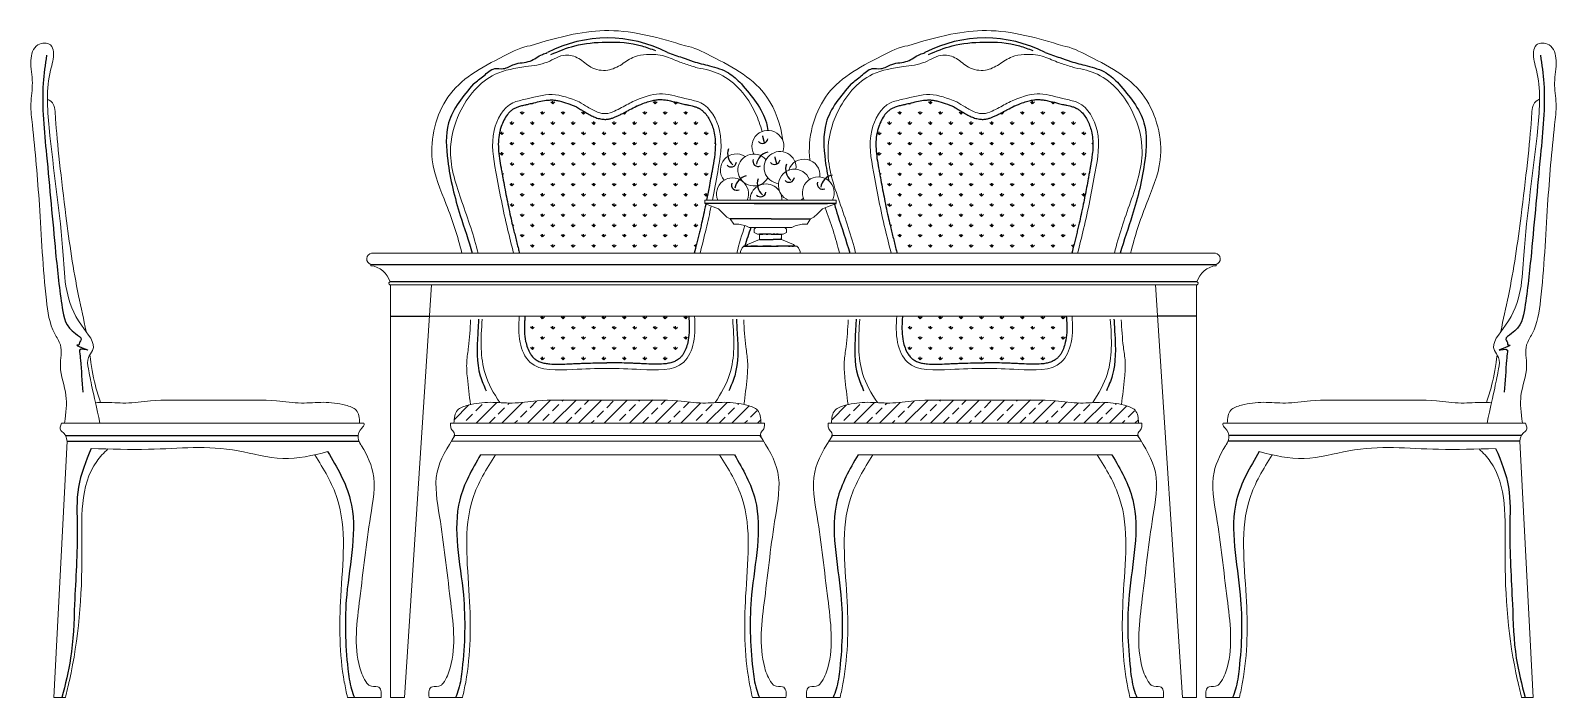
# Model space of a CAD drawing. Header units: centimetres. Extents: x 9109 to 11790, y 5972 to 7143.
import ezdxf

# ---------------------------------------------------------------- set-up
doc = ezdxf.new("R2010")
doc.units = ezdxf.units.CM
doc.layers.add('家具内线', color=8, linetype='Continuous')
doc.layers.add('家具外线', color=7, linetype='Continuous', lineweight=20)

# ---------------------------------------------------------------- blocks, each defined once
blk = doc.blocks.new('MK-JJ-0634')
at = {"layer": '家具内线', "ltscale": 500}
for p, q in [((-99556.8, 54370), (-99560.2, 54373.4)), ((-99556.8, 54370.1), (-99556.8, 54374.8)), ((-99556.8, 54370), (-99553.4, 54373.4)), ((-99538.8, 54388), (-99539.5, 54388.6)), ((-99538.8, 54388), (-99537.8, 54389)), ((-99538.8, 54388), (-99538.8, 54388.8)), ((-99520.9, 54370), (-99524.2, 54373.4)), ((-99520.9, 54370.1), (-99520.9, 54374.8)), ((-99520.9, 54370), (-99517.5, 54373.4)), ((-99502.9, 54388), (-99506.3, 54391.4)), ((-99502.9, 54388), (-99502.9, 54392.8)), ((-99502.9, 54388), (-99499.5, 54391.4)), ((-99485, 54370), (-99488.3, 54373.4)), ((-99485, 54370), (-99481.6, 54373.4)), ((-99484.9, 54370.1), (-99484.9, 54374.8)), ((-99449, 54370), (-99452.4, 54373.4)), ((-99449, 54370.1), (-99449, 54374.8)), ((-99449, 54370), (-99445.7, 54373.3)), ((-99377.2, 54370), (-99379.1, 54371.9)), ((-99377.2, 54370), (-99373.8, 54373.4)), ((-99377.2, 54370.1), (-99377.2, 54372.9)), ((-99341.3, 54370), (-99344.6, 54373.4)), ((-99341.3, 54370.1), (-99341.3, 54374.8)), ((-99341.3, 54370), (-99337.9, 54373.4)), ((-99323.3, 54388), (-99326.7, 54391.4)), ((-99323.3, 54388), (-99323.3, 54392.8)), ((-99323.3, 54388), (-99319.9, 54391.4)), ((-99305.3, 54370), (-99308.7, 54373.4)), ((-99305.3, 54370.1), (-99305.3, 54374.8)), ((-99305.3, 54370), (-99302, 54373.4)), ((-99287.4, 54388), (-99290.8, 54391.4)), ((-99287.4, 54388), (-99287.4, 54391.4)), ((-99287.4, 54388), (-99284.7, 54390.7)), ((-99269.4, 54370), (-99272.8, 54373.4)), ((-99269.4, 54370.1), (-99269.4, 54374.8)), ((-99269.4, 54370), (-99266.1, 54373.4)), ((-98893.5, 54370), (-98896.8, 54373.4)), ((-98893.5, 54370.1), (-98893.5, 54374.8)), ((-98893.5, 54370), (-98890.1, 54373.4)), ((-98875.5, 54388), (-98876.2, 54388.6)), ((-98875.5, 54388), (-98874.5, 54389)), ((-98875.5, 54388), (-98875.5, 54388.8)), ((-98857.6, 54370), (-98860.9, 54373.4)), ((-98857.6, 54370.1), (-98857.6, 54374.8)), ((-98857.6, 54370), (-98854.2, 54373.4)), ((-98839.6, 54388), (-98843, 54391.4)), ((-98839.6, 54388), (-98839.6, 54392.8)), ((-98839.6, 54388), (-98836.2, 54391.4)), ((-98821.6, 54370), (-98825, 54373.4)), ((-98821.6, 54370.1), (-98821.6, 54374.8)), ((-98821.6, 54370), (-98818.3, 54373.4)), ((-98785.7, 54370), (-98789.1, 54373.4)), ((-98785.7, 54370.1), (-98785.7, 54374.8)), ((-98785.7, 54370), (-98782.4, 54373.3)), ((-98713.9, 54370), (-98715.8, 54371.9)), ((-98713.9, 54370), (-98710.5, 54373.4)), ((-98713.9, 54370.1), (-98713.9, 54372.9)), ((-98678, 54370), (-98681.3, 54373.4)), ((-98678, 54370), (-98674.6, 54373.4)), ((-98677.9, 54370.1), (-98677.9, 54374.8)), ((-98660, 54388), (-98663.4, 54391.4)), ((-98660, 54388), (-98660, 54392.8)), ((-98660, 54388), (-98656.6, 54391.4)), ((-98642, 54370), (-98645.4, 54373.4)), ((-98642, 54370.1), (-98642, 54374.8)), ((-98642, 54370), (-98638.7, 54373.4)), ((-98624.1, 54388), (-98627.4, 54391.4)), ((-98624.1, 54388), (-98624.1, 54391.4)), ((-98624.1, 54388), (-98621.4, 54390.7)), ((-98606.1, 54370), (-98609.5, 54373.4)), ((-98606.1, 54370.1), (-98606.1, 54374.8)), ((-98606.1, 54370), (-98602.7, 54373.4)), ((-99574.8, 54352.1), (-99578.1, 54355.4)), ((-99574.8, 54352.1), (-99571.4, 54355.4)), ((-99574.7, 54352.1), (-99574.7, 54356.9)), ((-99538.8, 54352.1), (-99542.2, 54355.4)), ((-99538.8, 54352.1), (-99538.8, 54356.9)), ((-99538.8, 54352.1), (-99535.5, 54355.4)), ((-99502.9, 54352.1), (-99506.3, 54355.4)), ((-99502.9, 54352.1), (-99502.9, 54356.9)), ((-99502.9, 54352.1), (-99499.5, 54355.4)), ((-99467, 54352.1), (-99470.4, 54355.4)), ((-99467, 54352.1), (-99467, 54356.9)), ((-99467, 54352.1), (-99463.6, 54355.4)), ((-99431.1, 54352.1), (-99434.4, 54355.4)), ((-99431.1, 54352.1), (-99431.1, 54356.9)), ((-99431.1, 54352.1), (-99427.7, 54355.4)), ((-99395.1, 54352.1), (-99398.5, 54355.4)), ((-99395.1, 54352.1), (-99395.1, 54356.9)), ((-99395.1, 54352.1), (-99391.8, 54355.4)), ((-99359.2, 54352.1), (-99362.6, 54355.4)), ((-99359.2, 54352.1), (-99359.2, 54356.9)), ((-99359.2, 54352.1), (-99355.9, 54355.4)), ((-99323.3, 54352.1), (-99326.7, 54355.4)), ((-99323.3, 54352.1), (-99323.3, 54356.9)), ((-99323.3, 54352.1), (-99319.9, 54355.4)), ((-99287.4, 54352.1), (-99290.8, 54355.4)), ((-99287.4, 54352.1), (-99287.4, 54356.9)), ((-99287.4, 54352.1), (-99284, 54355.4)), ((-99251.5, 54352.1), (-99254.8, 54355.4)), ((-99251.5, 54352.1), (-99251.5, 54356.9)), ((-99251.5, 54352.1), (-99248.1, 54355.4)), ((-98911.4, 54352.1), (-98914.8, 54355.4)), ((-98911.4, 54352.1), (-98911.4, 54356.9)), ((-98911.4, 54352.1), (-98908.1, 54355.4)), ((-98875.5, 54352.1), (-98878.9, 54355.4)), ((-98875.5, 54352.1), (-98875.5, 54356.9)), ((-98875.5, 54352.1), (-98872.2, 54355.4)), ((-98839.6, 54352.1), (-98843, 54355.4)), ((-98839.6, 54352.1), (-98839.6, 54356.9)), ((-98839.6, 54352.1), (-98836.2, 54355.4)), ((-98803.7, 54352.1), (-98807, 54355.4)), ((-98803.7, 54352.1), (-98803.7, 54356.9)), ((-98803.7, 54352.1), (-98800.3, 54355.4)), ((-98767.8, 54352.1), (-98771.1, 54355.4)), ((-98767.8, 54352.1), (-98764.4, 54355.4)), ((-98767.7, 54352.1), (-98767.7, 54356.9)), ((-98731.8, 54352.1), (-98735.2, 54355.4)), ((-98731.8, 54352.1), (-98731.8, 54356.9)), ((-98731.8, 54352.1), (-98728.5, 54355.4)), ((-98695.9, 54352.1), (-98699.3, 54355.4)), ((-98695.9, 54352.1), (-98695.9, 54356.9)), ((-98695.9, 54352.1), (-98692.5, 54355.4)), ((-98660, 54352.1), (-98663.4, 54355.4)), ((-98660, 54352.1), (-98660, 54356.9)), ((-98660, 54352.1), (-98656.6, 54355.4)), ((-98624.1, 54352.1), (-98627.4, 54355.4)), ((-98624.1, 54352.1), (-98624.1, 54356.9)), ((-98624.1, 54352.1), (-98620.7, 54355.4)), ((-98588.2, 54352.1), (-98591.5, 54355.4)), ((-98588.2, 54352.1), (-98584.8, 54355.4)), ((-98588.1, 54352.1), (-98588.1, 54356.9)), ((-99592.7, 54334.1), (-99596.1, 54337.5)), ((-99592.7, 54334.1), (-99592.7, 54338.9)), ((-99592.7, 54334.1), (-99589.3, 54337.5)), ((-99574.8, 54316.1), (-99578.1, 54319.5)), ((-99574.8, 54316.1), (-99571.4, 54319.5)), ((-99574.7, 54316.2), (-99574.7, 54320.9)), ((-99556.8, 54334.1), (-99560.2, 54337.5)), ((-99556.8, 54334.1), (-99556.8, 54338.9)), ((-99556.8, 54334.1), (-99553.4, 54337.5)), ((-99538.8, 54316.1), (-99542.2, 54319.5)), ((-99538.8, 54316.2), (-99538.8, 54320.9)), ((-99538.8, 54316.1), (-99535.5, 54319.5)), ((-99520.9, 54334.1), (-99524.2, 54337.5)), ((-99520.9, 54334.1), (-99520.9, 54338.9)), ((-99520.9, 54334.1), (-99517.5, 54337.5)), ((-99502.9, 54316.1), (-99506.3, 54319.5)), ((-99502.9, 54316.2), (-99502.9, 54320.9)), ((-99502.9, 54316.1), (-99499.5, 54319.5)), ((-99485, 54334.1), (-99488.3, 54337.5)), ((-99485, 54334.1), (-99481.6, 54337.5)), ((-99484.9, 54334.1), (-99484.9, 54338.9)), ((-99467, 54316.1), (-99470.4, 54319.5)), ((-99467, 54316.2), (-99467, 54320.9)), ((-99467, 54316.1), (-99463.6, 54319.5)), ((-99449, 54334.1), (-99452.4, 54337.5)), ((-99449, 54334.1), (-99449, 54338.9)), ((-99449, 54334.1), (-99445.7, 54337.5)), ((-99431.1, 54316.1), (-99434.4, 54319.5)), ((-99431.1, 54316.2), (-99431.1, 54320.9)), ((-99431.1, 54316.1), (-99427.7, 54319.5)), ((-99413.1, 54334.1), (-99416.5, 54337.5)), ((-99413.1, 54334.1), (-99413.1, 54338.9)), ((-99413.1, 54334.1), (-99409.7, 54337.5)), ((-99395.1, 54316.1), (-99398.5, 54319.5)), ((-99395.1, 54316.2), (-99395.1, 54320.9)), ((-99395.1, 54316.1), (-99391.8, 54319.5)), ((-99377.2, 54334.1), (-99380.6, 54337.5)), ((-99377.2, 54334.1), (-99377.2, 54338.9)), ((-99377.2, 54334.1), (-99373.8, 54337.5)), ((-99359.2, 54316.1), (-99362.6, 54319.5)), ((-99359.2, 54316.2), (-99359.2, 54320.9)), ((-99359.2, 54316.1), (-99355.9, 54319.5)), ((-99341.3, 54334.1), (-99344.6, 54337.5)), ((-99341.3, 54334.1), (-99341.3, 54338.9)), ((-99341.3, 54334.1), (-99337.9, 54337.5)), ((-99323.3, 54316.1), (-99326.7, 54319.5)), ((-99323.3, 54316.2), (-99323.3, 54320.9)), ((-99323.3, 54316.1), (-99319.9, 54319.5)), ((-99305.3, 54334.1), (-99308.7, 54337.5)), ((-99305.3, 54334.1), (-99305.3, 54338.9)), ((-99305.3, 54334.1), (-99302, 54337.5)), ((-99287.4, 54316.1), (-99290.8, 54319.5)), ((-99287.4, 54316.2), (-99287.4, 54320.9)), ((-99287.4, 54316.1), (-99284, 54319.5)), ((-99269.4, 54334.1), (-99272.8, 54337.5)), ((-99269.4, 54334.1), (-99269.4, 54338.9)), ((-99269.4, 54334.1), (-99266.1, 54337.5)), ((-99251.5, 54316.1), (-99254.8, 54319.5)), ((-99251.5, 54316.2), (-99251.5, 54320.9)), ((-99251.5, 54316.1), (-99248.1, 54319.5)), ((-99233.5, 54334.1), (-99236.9, 54337.5)), ((-99233.5, 54334.1), (-99233.5, 54338.9)), ((-99233.5, 54334.1), (-99230.1, 54337.5)), ((-99217.4, 54318), (-99218.9, 54319.5)), ((-99133.7, 54330.5), (-99133.7, 54332.1)), ((-99131.1, 54319.8), (-99133.7, 54330.5)), ((-98929.4, 54334.1), (-98932.8, 54337.5)), ((-98929.4, 54334.1), (-98929.4, 54338.9)), ((-98929.4, 54334.1), (-98926, 54337.5)), ((-98911.4, 54316.1), (-98914.8, 54319.5)), ((-98911.4, 54316.2), (-98911.4, 54320.9)), ((-98911.4, 54316.1), (-98908.1, 54319.5)), ((-98893.5, 54334.1), (-98896.8, 54337.5)), ((-98893.5, 54334.1), (-98893.5, 54338.9)), ((-98893.5, 54334.1), (-98890.1, 54337.5)), ((-98875.5, 54316.1), (-98878.9, 54319.5)), ((-98875.5, 54316.2), (-98875.5, 54320.9)), ((-98875.5, 54316.1), (-98872.2, 54319.5)), ((-98857.6, 54334.1), (-98860.9, 54337.5)), ((-98857.6, 54334.1), (-98857.6, 54338.9)), ((-98857.6, 54334.1), (-98854.2, 54337.5)), ((-98839.6, 54316.1), (-98843, 54319.5)), ((-98839.6, 54316.2), (-98839.6, 54320.9)), ((-98839.6, 54316.1), (-98836.2, 54319.5)), ((-98821.6, 54334.1), (-98825, 54337.5)), ((-98821.6, 54334.1), (-98821.6, 54338.9)), ((-98821.6, 54334.1), (-98818.3, 54337.5)), ((-98803.7, 54316.1), (-98807, 54319.5)), ((-98803.7, 54316.2), (-98803.7, 54320.9)), ((-98803.7, 54316.1), (-98800.3, 54319.5)), ((-98785.7, 54334.1), (-98789.1, 54337.5)), ((-98785.7, 54334.1), (-98785.7, 54338.9)), ((-98785.7, 54334.1), (-98782.4, 54337.5)), ((-98767.8, 54316.1), (-98771.1, 54319.5)), ((-98767.8, 54316.1), (-98764.4, 54319.5)), ((-98767.7, 54316.2), (-98767.7, 54320.9)), ((-98749.8, 54334.1), (-98753.2, 54337.5)), ((-98749.8, 54334.1), (-98749.8, 54338.9)), ((-98749.8, 54334.1), (-98746.4, 54337.5)), ((-98731.8, 54316.1), (-98735.2, 54319.5)), ((-98731.8, 54316.2), (-98731.8, 54320.9)), ((-98731.8, 54316.1), (-98728.5, 54319.5)), ((-98713.9, 54334.1), (-98717.2, 54337.5)), ((-98713.9, 54334.1), (-98713.9, 54338.9)), ((-98713.9, 54334.1), (-98710.5, 54337.5)), ((-98695.9, 54316.1), (-98699.3, 54319.5)), ((-98695.9, 54316.2), (-98695.9, 54320.9)), ((-98695.9, 54316.1), (-98692.5, 54319.5)), ((-98678, 54334.1), (-98681.3, 54337.5)), ((-98678, 54334.1), (-98674.6, 54337.5)), ((-98677.9, 54334.1), (-98677.9, 54338.9)), ((-98660, 54316.1), (-98663.4, 54319.5)), ((-98660, 54316.2), (-98660, 54320.9)), ((-98660, 54316.1), (-98656.6, 54319.5)), ((-98642, 54334.1), (-98645.4, 54337.5)), ((-98642, 54334.1), (-98642, 54338.9)), ((-98642, 54334.1), (-98638.7, 54337.5)), ((-98624.1, 54316.1), (-98627.4, 54319.5)), ((-98624.1, 54316.2), (-98624.1, 54320.9)), ((-98624.1, 54316.1), (-98620.7, 54319.5)), ((-98606.1, 54334.1), (-98609.5, 54337.5)), ((-98606.1, 54334.1), (-98606.1, 54338.9)), ((-98606.1, 54334.1), (-98602.7, 54337.5)), ((-98588.2, 54316.1), (-98591.5, 54319.5)), ((-98588.2, 54316.1), (-98584.8, 54319.5)), ((-98588.1, 54316.2), (-98588.1, 54320.9)), ((-98570.2, 54334.1), (-98573.6, 54337.5)), ((-98570.2, 54334.1), (-98570.2, 54338.9)), ((-98570.2, 54334.1), (-98566.8, 54337.5)), ((-98554.1, 54318), (-98555.6, 54319.5)), ((-99592.7, 54298.2), (-99596.1, 54301.5)), ((-99592.7, 54298.2), (-99592.7, 54303)), ((-99592.7, 54298.2), (-99589.3, 54301.5)), ((-99556.8, 54298.2), (-99560.2, 54301.5)), ((-99556.8, 54298.2), (-99556.8, 54303)), ((-99556.8, 54298.2), (-99553.4, 54301.5)), ((-99520.9, 54298.2), (-99524.2, 54301.5)), ((-99520.9, 54298.2), (-99520.9, 54303)), ((-99520.9, 54298.2), (-99517.5, 54301.5)), ((-99485, 54298.2), (-99488.3, 54301.5)), ((-99485, 54298.2), (-99481.6, 54301.5)), ((-99484.9, 54298.2), (-99484.9, 54303)), ((-99449, 54298.2), (-99452.4, 54301.5)), ((-99449, 54298.2), (-99449, 54303)), ((-99449, 54298.2), (-99445.7, 54301.5)), ((-99413.1, 54298.2), (-99416.5, 54301.5)), ((-99413.1, 54298.2), (-99413.1, 54303)), ((-99413.1, 54298.2), (-99409.7, 54301.5)), ((-99377.2, 54298.2), (-99380.6, 54301.5)), ((-99377.2, 54298.2), (-99377.2, 54303)), ((-99377.2, 54298.2), (-99373.8, 54301.5)), ((-99341.3, 54298.2), (-99344.6, 54301.5)), ((-99341.3, 54298.2), (-99341.3, 54303)), ((-99341.3, 54298.2), (-99337.9, 54301.5)), ((-99305.3, 54298.2), (-99308.7, 54301.5)), ((-99305.3, 54298.2), (-99305.3, 54303)), ((-99305.3, 54298.2), (-99302, 54301.5)), ((-99269.4, 54298.2), (-99272.8, 54301.5)), ((-99269.4, 54298.2), (-99269.4, 54303)), ((-99269.4, 54298.2), (-99266.1, 54301.5)), ((-99233.5, 54298.2), (-99236.9, 54301.5)), ((-99233.5, 54298.2), (-99233.5, 54303)), ((-99233.5, 54298.2), (-99230.1, 54301.5)), ((-99112.3, 54293.6), (-99112.3, 54295.2)), ((-99109.6, 54282.8), (-99112.3, 54293.6)), ((-98929.4, 54298.2), (-98932.8, 54301.5)), ((-98929.4, 54298.2), (-98929.4, 54303)), ((-98929.4, 54298.2), (-98926, 54301.5)), ((-98893.5, 54298.2), (-98896.8, 54301.5)), ((-98893.5, 54298.2), (-98893.5, 54303)), ((-98893.5, 54298.2), (-98890.1, 54301.5)), ((-98857.6, 54298.2), (-98860.9, 54301.5)), ((-98857.6, 54298.2), (-98857.6, 54303)), ((-98857.6, 54298.2), (-98854.2, 54301.5)), ((-98821.6, 54298.2), (-98825, 54301.5)), ((-98821.6, 54298.2), (-98821.6, 54303)), ((-98821.6, 54298.2), (-98818.3, 54301.5)), ((-98785.7, 54298.2), (-98789.1, 54301.5)), ((-98785.7, 54298.2), (-98785.7, 54303)), ((-98785.7, 54298.2), (-98782.4, 54301.5)), ((-98749.8, 54298.2), (-98753.2, 54301.5)), ((-98749.8, 54298.2), (-98749.8, 54303)), ((-98749.8, 54298.2), (-98746.4, 54301.5)), ((-98713.9, 54298.2), (-98717.2, 54301.5)), ((-98713.9, 54298.2), (-98713.9, 54303)), ((-98713.9, 54298.2), (-98710.5, 54301.5)), ((-98678, 54298.2), (-98681.3, 54301.5)), ((-98678, 54298.2), (-98674.6, 54301.5)), ((-98677.9, 54298.2), (-98677.9, 54303)), ((-98642, 54298.2), (-98645.4, 54301.5)), ((-98642, 54298.2), (-98642, 54303)), ((-98642, 54298.2), (-98638.7, 54301.5)), ((-98606.1, 54298.2), (-98609.5, 54301.5)), ((-98606.1, 54298.2), (-98606.1, 54303)), ((-98606.1, 54298.2), (-98602.7, 54301.5)), ((-98570.2, 54298.2), (-98573.6, 54301.5)), ((-98570.2, 54298.2), (-98570.2, 54303)), ((-98570.2, 54298.2), (-98566.8, 54301.5)), ((-99591.7, 54263.3), (-99589.3, 54265.6)), ((-99574.8, 54280.2), (-99578.1, 54283.6)), ((-99574.8, 54280.2), (-99571.4, 54283.6)), ((-99574.7, 54280.3), (-99574.7, 54285)), ((-99556.8, 54262.3), (-99560.2, 54265.6)), ((-99556.8, 54262.3), (-99556.8, 54267.1)), ((-99556.8, 54262.3), (-99553.4, 54265.6)), ((-99538.8, 54280.2), (-99542.2, 54283.6)), ((-99538.8, 54280.3), (-99538.8, 54285)), ((-99538.8, 54280.2), (-99535.5, 54283.6)), ((-99520.9, 54262.3), (-99524.2, 54265.6)), ((-99520.9, 54262.3), (-99520.9, 54267.1)), ((-99520.9, 54262.3), (-99517.5, 54265.6)), ((-99502.9, 54280.2), (-99506.3, 54283.6)), ((-99502.9, 54280.3), (-99502.9, 54285)), ((-99502.9, 54280.2), (-99499.5, 54283.6)), ((-99485, 54262.3), (-99488.3, 54265.6)), ((-99485, 54262.3), (-99481.6, 54265.6)), ((-99484.9, 54262.3), (-99484.9, 54267.1)), ((-99467, 54280.2), (-99470.4, 54283.6)), ((-99467, 54280.3), (-99467, 54285)), ((-99467, 54280.2), (-99463.6, 54283.6)), ((-99449, 54262.3), (-99452.4, 54265.6)), ((-99449, 54262.3), (-99449, 54267.1)), ((-99449, 54262.3), (-99445.7, 54265.6)), ((-99431.1, 54280.2), (-99434.4, 54283.6)), ((-99431.1, 54280.3), (-99431.1, 54285)), ((-99431.1, 54280.2), (-99427.7, 54283.6)), ((-99413.1, 54262.3), (-99416.5, 54265.6)), ((-99413.1, 54262.3), (-99413.1, 54267.1)), ((-99413.1, 54262.3), (-99409.7, 54265.6)), ((-99395.1, 54280.2), (-99398.5, 54283.6)), ((-99395.1, 54280.3), (-99395.1, 54285)), ((-99395.1, 54280.2), (-99391.8, 54283.6)), ((-99377.2, 54262.3), (-99380.6, 54265.6)), ((-99377.2, 54262.3), (-99377.2, 54267.1)), ((-99377.2, 54262.3), (-99373.8, 54265.6)), ((-99359.2, 54280.2), (-99362.6, 54283.6)), ((-99359.2, 54280.3), (-99359.2, 54285)), ((-99359.2, 54280.2), (-99355.9, 54283.6)), ((-99341.3, 54262.3), (-99344.6, 54265.6)), ((-99341.3, 54262.3), (-99341.3, 54267.1)), ((-99341.3, 54262.3), (-99337.9, 54265.6)), ((-99323.3, 54280.2), (-99326.7, 54283.6)), ((-99323.3, 54280.3), (-99323.3, 54285)), ((-99323.3, 54280.2), (-99319.9, 54283.6)), ((-99305.3, 54262.3), (-99308.7, 54265.6)), ((-99305.3, 54262.3), (-99305.3, 54267.1)), ((-99305.3, 54262.3), (-99302, 54265.6)), ((-99287.4, 54280.2), (-99290.8, 54283.6)), ((-99287.4, 54280.3), (-99287.4, 54285)), ((-99287.4, 54280.2), (-99284, 54283.6)), ((-99269.4, 54262.3), (-99272.8, 54265.6)), ((-99269.4, 54262.3), (-99269.4, 54267.1)), ((-99269.4, 54262.3), (-99266.1, 54265.6)), ((-99251.5, 54280.2), (-99254.8, 54283.6)), ((-99251.5, 54280.3), (-99251.5, 54285)), ((-99251.5, 54280.2), (-99248.1, 54283.6)), ((-99233.5, 54262.3), (-99236.9, 54265.6)), ((-99233.5, 54262.3), (-99233.5, 54267.1)), ((-99233.5, 54262.3), (-99230.1, 54265.6)), ((-98928.4, 54263.3), (-98926, 54265.6)), ((-98911.4, 54280.2), (-98914.8, 54283.6)), ((-98911.4, 54280.3), (-98911.4, 54285)), ((-98911.4, 54280.2), (-98908.1, 54283.6)), ((-98893.5, 54262.3), (-98896.8, 54265.6)), ((-98893.5, 54262.3), (-98893.5, 54267.1)), ((-98893.5, 54262.3), (-98890.1, 54265.6)), ((-98875.5, 54280.2), (-98878.9, 54283.6)), ((-98875.5, 54280.3), (-98875.5, 54285)), ((-98875.5, 54280.2), (-98872.2, 54283.6)), ((-98857.6, 54262.3), (-98860.9, 54265.6)), ((-98857.6, 54262.3), (-98857.6, 54267.1)), ((-98857.6, 54262.3), (-98854.2, 54265.6)), ((-98839.6, 54280.2), (-98843, 54283.6)), ((-98839.6, 54280.3), (-98839.6, 54285)), ((-98839.6, 54280.2), (-98836.2, 54283.6)), ((-98821.6, 54262.3), (-98825, 54265.6)), ((-98821.6, 54262.3), (-98821.6, 54267.1)), ((-98821.6, 54262.3), (-98818.3, 54265.6)), ((-98803.7, 54280.2), (-98807, 54283.6)), ((-98803.7, 54280.3), (-98803.7, 54285)), ((-98803.7, 54280.2), (-98800.3, 54283.6)), ((-98785.7, 54262.3), (-98789.1, 54265.6)), ((-98785.7, 54262.3), (-98785.7, 54267.1)), ((-98785.7, 54262.3), (-98782.4, 54265.6)), ((-98767.8, 54280.2), (-98771.1, 54283.6)), ((-98767.8, 54280.2), (-98764.4, 54283.6)), ((-98767.7, 54280.3), (-98767.7, 54285)), ((-98749.8, 54262.3), (-98753.2, 54265.6)), ((-98749.8, 54262.3), (-98749.8, 54267.1)), ((-98749.8, 54262.3), (-98746.4, 54265.6)), ((-98731.8, 54280.2), (-98735.2, 54283.6)), ((-98731.8, 54280.3), (-98731.8, 54285)), ((-98731.8, 54280.2), (-98728.5, 54283.6)), ((-98713.9, 54262.3), (-98717.2, 54265.6)), ((-98713.9, 54262.3), (-98713.9, 54267.1)), ((-98713.9, 54262.3), (-98710.5, 54265.6)), ((-98695.9, 54280.2), (-98699.3, 54283.6)), ((-98695.9, 54280.3), (-98695.9, 54285)), ((-98695.9, 54280.2), (-98692.5, 54283.6)), ((-98678, 54262.3), (-98681.3, 54265.6)), ((-98678, 54262.3), (-98674.6, 54265.6)), ((-98677.9, 54262.3), (-98677.9, 54267.1)), ((-98660, 54280.2), (-98663.4, 54283.6)), ((-98660, 54280.3), (-98660, 54285)), ((-98660, 54280.2), (-98656.6, 54283.6)), ((-98642, 54262.3), (-98645.4, 54265.6)), ((-98642, 54262.3), (-98642, 54267.1)), ((-98642, 54262.3), (-98638.7, 54265.6)), ((-98624.1, 54280.2), (-98627.4, 54283.6)), ((-98624.1, 54280.3), (-98624.1, 54285)), ((-98624.1, 54280.2), (-98620.7, 54283.6)), ((-98606.1, 54262.3), (-98609.5, 54265.6)), ((-98606.1, 54262.3), (-98606.1, 54267.1)), ((-98606.1, 54262.3), (-98602.7, 54265.6)), ((-98588.2, 54280.2), (-98591.5, 54283.6)), ((-98588.2, 54280.2), (-98584.8, 54283.6)), ((-98588.1, 54280.3), (-98588.1, 54285)), ((-98570.2, 54262.3), (-98573.6, 54265.6)), ((-98570.2, 54262.3), (-98570.2, 54267.1)), ((-98570.2, 54262.3), (-98566.8, 54265.6)), ((-99574.8, 54244.3), (-99578.1, 54247.7)), ((-99574.8, 54244.3), (-99571.4, 54247.7)), ((-99574.7, 54244.3), (-99574.7, 54249.1)), ((-99538.8, 54244.3), (-99542.2, 54247.7)), ((-99538.8, 54244.3), (-99538.8, 54249.1)), ((-99538.8, 54244.3), (-99535.5, 54247.7)), ((-99502.9, 54244.3), (-99506.3, 54247.7)), ((-99502.9, 54244.3), (-99502.9, 54249.1)), ((-99502.9, 54244.3), (-99499.5, 54247.7)), ((-99467, 54244.3), (-99470.4, 54247.7)), ((-99467, 54244.3), (-99467, 54249.1)), ((-99467, 54244.3), (-99463.6, 54247.7)), ((-99431.1, 54244.3), (-99434.4, 54247.7)), ((-99431.1, 54244.3), (-99431.1, 54249.1)), ((-99431.1, 54244.3), (-99427.7, 54247.7)), ((-99395.1, 54244.3), (-99398.5, 54247.7)), ((-99395.1, 54244.3), (-99395.1, 54249.1)), ((-99395.1, 54244.3), (-99391.8, 54247.7)), ((-99359.2, 54244.3), (-99362.6, 54247.7)), ((-99359.2, 54244.3), (-99359.2, 54249.1)), ((-99359.2, 54244.3), (-99355.9, 54247.7)), ((-99323.3, 54244.3), (-99326.7, 54247.7)), ((-99323.3, 54244.3), (-99323.3, 54249.1)), ((-99323.3, 54244.3), (-99319.9, 54247.7)), ((-99287.4, 54244.3), (-99290.8, 54247.7)), ((-99287.4, 54244.3), (-99287.4, 54249.1)), ((-99287.4, 54244.3), (-99284, 54247.7)), ((-99251.5, 54244.3), (-99254.8, 54247.7)), ((-99251.5, 54244.3), (-99251.5, 54249.1)), ((-99251.5, 54244.3), (-99248.1, 54247.7)), ((-98911.4, 54244.3), (-98914.8, 54247.7)), ((-98911.4, 54244.3), (-98911.4, 54249.1)), ((-98911.4, 54244.3), (-98908.1, 54247.7)), ((-98875.5, 54244.3), (-98878.9, 54247.7)), ((-98875.5, 54244.3), (-98875.5, 54249.1)), ((-98875.5, 54244.3), (-98872.2, 54247.7)), ((-98839.6, 54244.3), (-98843, 54247.7)), ((-98839.6, 54244.3), (-98839.6, 54249.1)), ((-98839.6, 54244.3), (-98836.2, 54247.7)), ((-98803.7, 54244.3), (-98807, 54247.7)), ((-98803.7, 54244.3), (-98803.7, 54249.1)), ((-98803.7, 54244.3), (-98800.3, 54247.7)), ((-98767.8, 54244.3), (-98771.1, 54247.7)), ((-98767.8, 54244.3), (-98764.4, 54247.7)), ((-98767.7, 54244.3), (-98767.7, 54249.1)), ((-98731.8, 54244.3), (-98735.2, 54247.7)), ((-98731.8, 54244.3), (-98731.8, 54249.1)), ((-98731.8, 54244.3), (-98728.5, 54247.7)), ((-98695.9, 54244.3), (-98699.3, 54247.7)), ((-98695.9, 54244.3), (-98695.9, 54249.1)), ((-98695.9, 54244.3), (-98692.5, 54247.7)), ((-98660, 54244.3), (-98663.4, 54247.7)), ((-98660, 54244.3), (-98660, 54249.1)), ((-98660, 54244.3), (-98656.6, 54247.7)), ((-98624.1, 54244.3), (-98627.4, 54247.7)), ((-98624.1, 54244.3), (-98624.1, 54249.1)), ((-98624.1, 54244.3), (-98620.7, 54247.7)), ((-98588.2, 54244.3), (-98591.5, 54247.7)), ((-98588.2, 54244.3), (-98584.8, 54247.7)), ((-98588.1, 54244.3), (-98588.1, 54249.1)), ((-99574.8, 54208.4), (-99578.1, 54211.7)), ((-99574.8, 54208.4), (-99571.4, 54211.7)), ((-99574.7, 54208.4), (-99574.7, 54213.2)), ((-99556.8, 54226.3), (-99560.2, 54229.7)), ((-99556.8, 54226.4), (-99556.8, 54231.1)), ((-99556.8, 54226.3), (-99553.4, 54229.7)), ((-99538.8, 54208.4), (-99542.2, 54211.7)), ((-99538.8, 54208.4), (-99538.8, 54213.2)), ((-99538.8, 54208.4), (-99535.5, 54211.7)), ((-99520.9, 54226.3), (-99524.2, 54229.7)), ((-99520.9, 54226.4), (-99520.9, 54231.1)), ((-99520.9, 54226.3), (-99517.5, 54229.7)), ((-99502.9, 54208.4), (-99506.3, 54211.7)), ((-99502.9, 54208.4), (-99502.9, 54213.2)), ((-99502.9, 54208.4), (-99499.5, 54211.7)), ((-99485, 54226.3), (-99488.3, 54229.7)), ((-99485, 54226.3), (-99481.6, 54229.7)), ((-99484.9, 54226.4), (-99484.9, 54231.1)), ((-99467, 54208.4), (-99470.4, 54211.7)), ((-99467, 54208.4), (-99467, 54213.2)), ((-99467, 54208.4), (-99463.6, 54211.7)), ((-99449, 54226.3), (-99452.4, 54229.7)), ((-99449, 54226.4), (-99449, 54231.1)), ((-99449, 54226.3), (-99445.7, 54229.7)), ((-99431.1, 54208.4), (-99434.4, 54211.7)), ((-99431.1, 54208.4), (-99431.1, 54213.2)), ((-99431.1, 54208.4), (-99427.7, 54211.7)), ((-99413.1, 54226.3), (-99416.5, 54229.7)), ((-99413.1, 54226.4), (-99413.1, 54231.1)), ((-99413.1, 54226.3), (-99409.7, 54229.7)), ((-99395.1, 54208.4), (-99398.5, 54211.7)), ((-99395.1, 54208.4), (-99395.1, 54213.2)), ((-99395.1, 54208.4), (-99391.8, 54211.7)), ((-99377.2, 54226.3), (-99380.6, 54229.7)), ((-99377.2, 54226.4), (-99377.2, 54231.1)), ((-99377.2, 54226.3), (-99373.8, 54229.7)), ((-99359.2, 54208.4), (-99362.6, 54211.7)), ((-99359.2, 54208.4), (-99359.2, 54213.2)), ((-99359.2, 54208.4), (-99355.9, 54211.7)), ((-99341.3, 54226.3), (-99344.6, 54229.7)), ((-99341.3, 54226.4), (-99341.3, 54231.1)), ((-99341.3, 54226.3), (-99337.9, 54229.7)), ((-99323.3, 54208.4), (-99326.7, 54211.7)), ((-99323.3, 54208.4), (-99323.3, 54213.2)), ((-99323.3, 54208.4), (-99319.9, 54211.7)), ((-99305.3, 54226.3), (-99308.7, 54229.7)), ((-99305.3, 54226.4), (-99305.3, 54231.1)), ((-99305.3, 54226.3), (-99302, 54229.7)), ((-99287.4, 54208.4), (-99290.8, 54211.7)), ((-99287.4, 54208.4), (-99287.4, 54213.2)), ((-99287.4, 54208.4), (-99284, 54211.7)), ((-99269.4, 54226.3), (-99272.8, 54229.7)), ((-99269.4, 54226.4), (-99269.4, 54231.1)), ((-99269.4, 54226.3), (-99266.1, 54229.7)), ((-99251.5, 54208.4), (-99254.8, 54211.7)), ((-99251.5, 54208.4), (-99251.5, 54213.2)), ((-99251.5, 54208.4), (-99248.1, 54211.7)), ((-99233.5, 54226.3), (-99236.9, 54229.7)), ((-99233.1, 54213.1), (-99236.1, 54213.1)), ((-99233.5, 54226.4), (-99233.5, 54231.1)), ((-99233.5, 54226.3), (-99230.9, 54229)), ((-99221.1, 54213.1), (-99233.1, 54213.1)), ((-99221.1, 54213.1), (-99233.1, 54213.1)), ((-99221.1, 54213.1), (-99233.1, 54213.1)), ((-99221.1, 54213.1), (-99233.1, 54213.1)), ((-99203.1, 54213.1), (-99221.1, 54213.1)), ((-99203.1, 54213.1), (-99221.1, 54213.1)), ((-99203.1, 54213.1), (-99221.1, 54213.1)), ((-99203.1, 54213.1), (-99221.1, 54213.1)), ((-99221.1, 54213.1), (-99221.1, 54213.1)), ((-99221.1, 54213.1), (-99221.1, 54213.1)), ((-99221.1, 54213.1), (-99221.1, 54213.1)), ((-99179.1, 54213.1), (-99203.1, 54213.1)), ((-99179.1, 54213.1), (-99203.1, 54213.1)), ((-99179.1, 54213.1), (-99203.1, 54213.1)), ((-99179.1, 54213.1), (-99203.1, 54213.1)), ((-99203.1, 54213.1), (-99203.1, 54213.1)), ((-99203.1, 54213.1), (-99203.1, 54213.1)), ((-99203.1, 54213.1), (-99203.1, 54213.1)), ((-99149.1, 54213.1), (-99179.1, 54213.1)), ((-99149.1, 54213.1), (-99179.1, 54213.1)), ((-99149.1, 54213.1), (-99179.1, 54213.1)), ((-99149.1, 54213.1), (-99179.1, 54213.1)), ((-99179.1, 54213.1), (-99179.1, 54213.1)), ((-99179.1, 54213.1), (-99179.1, 54213.1)), ((-99179.1, 54213.1), (-99179.1, 54213.1)), ((-99149.1, 54213.1), (-99119.1, 54213.1)), ((-99119.1, 54213.1), (-99149.1, 54213.1)), ((-99119.1, 54213.1), (-99149.1, 54213.1)), ((-99119.1, 54213.1), (-99149.1, 54213.1)), ((-99149.1, 54213.1), (-99149.1, 54213.1)), ((-99149.1, 54213.1), (-99149.1, 54213.1)), ((-99149.1, 54213.1), (-99149.1, 54213.1)), ((-99119.1, 54213.1), (-99089.1, 54213.1)), ((-99119.1, 54213.1), (-99119.1, 54213.1)), ((-99119.1, 54213.1), (-99119.1, 54213.1)), ((-99119.1, 54213.1), (-99119.1, 54213.1)), ((-99119.1, 54213.1), (-99092.1, 54213.1)), ((-99092.1, 54213.1), (-99119.1, 54213.1)), ((-99119.1, 54213.1), (-99092.1, 54213.1)), ((-99089.1, 54213.1), (-99092.1, 54213.1)), ((-99092.1, 54213.1), (-99089.1, 54213.1)), ((-99092.1, 54213.1), (-99062.1, 54213.1)), ((-99062.1, 54213.1), (-99092.1, 54213.1)), ((-99062.1, 54213.1), (-99092.1, 54213.1)), ((-99092.1, 54213.1), (-99092.1, 54213.1)), ((-99062.1, 54213.1), (-99089.1, 54213.1)), ((-99062.1, 54213.1), (-99038.1, 54213.1)), ((-99038.1, 54213.1), (-99062.1, 54213.1)), ((-99038.1, 54213.1), (-99062.1, 54213.1)), ((-99038.1, 54213.1), (-99062.1, 54213.1)), ((-99038.1, 54213.1), (-99020.1, 54213.1)), ((-99020.1, 54213.1), (-99038.1, 54213.1)), ((-99020.1, 54213.1), (-99038.1, 54213.1)), ((-99020.1, 54213.1), (-99038.1, 54213.1)), ((-99038.1, 54213.1), (-99038.1, 54213.1)), ((-99038.1, 54213.1), (-99038.1, 54213.1)), ((-99038.1, 54213.1), (-99038.1, 54213.1)), ((-99008.1, 54213.1), (-99020.1, 54213.1)), ((-99008.1, 54213.1), (-99005.1, 54213.1)), ((-99008.1, 54213.1), (-99005.1, 54213.1)), ((-99008.1, 54213.1), (-99005.1, 54213.1)), ((-99005.1, 54213.1), (-99008.1, 54213.1)), ((-98911.4, 54208.4), (-98914.8, 54211.7)), ((-98911.4, 54208.4), (-98911.4, 54213.2)), ((-98911.4, 54208.4), (-98908.1, 54211.7)), ((-98893.5, 54226.3), (-98896.8, 54229.7)), ((-98893.5, 54226.4), (-98893.5, 54231.1)), ((-98893.5, 54226.3), (-98890.1, 54229.7)), ((-98875.5, 54208.4), (-98878.9, 54211.7)), ((-98875.5, 54208.4), (-98875.5, 54213.2)), ((-98875.5, 54208.4), (-98872.2, 54211.7)), ((-98857.6, 54226.3), (-98860.9, 54229.7)), ((-98857.6, 54226.4), (-98857.6, 54231.1)), ((-98857.6, 54226.3), (-98854.2, 54229.7)), ((-98839.6, 54208.4), (-98843, 54211.7)), ((-98839.6, 54208.4), (-98839.6, 54213.2)), ((-98839.6, 54208.4), (-98836.2, 54211.7)), ((-98821.6, 54226.3), (-98825, 54229.7)), ((-98821.6, 54226.4), (-98821.6, 54231.1)), ((-98821.6, 54226.3), (-98818.3, 54229.7)), ((-98803.7, 54208.4), (-98807, 54211.7)), ((-98803.7, 54208.4), (-98803.7, 54213.2)), ((-98803.7, 54208.4), (-98800.3, 54211.7)), ((-98785.7, 54226.3), (-98789.1, 54229.7)), ((-98785.7, 54226.4), (-98785.7, 54231.1)), ((-98785.7, 54226.3), (-98782.4, 54229.7)), ((-98767.8, 54208.4), (-98771.1, 54211.7)), ((-98767.8, 54208.4), (-98764.4, 54211.7)), ((-98767.7, 54208.4), (-98767.7, 54213.2)), ((-98749.8, 54226.3), (-98753.2, 54229.7)), ((-98749.8, 54226.4), (-98749.8, 54231.1)), ((-98749.8, 54226.3), (-98746.4, 54229.7)), ((-98731.8, 54208.4), (-98735.2, 54211.7)), ((-98731.8, 54208.4), (-98731.8, 54213.2)), ((-98731.8, 54208.4), (-98728.5, 54211.7)), ((-98713.9, 54226.3), (-98717.2, 54229.7)), ((-98713.9, 54226.4), (-98713.9, 54231.1)), ((-98713.9, 54226.3), (-98710.5, 54229.7)), ((-98695.9, 54208.4), (-98699.3, 54211.7)), ((-98695.9, 54208.4), (-98695.9, 54213.2)), ((-98695.9, 54208.4), (-98692.5, 54211.7)), ((-98678, 54226.3), (-98681.3, 54229.7)), ((-98678, 54226.3), (-98674.6, 54229.7)), ((-98677.9, 54226.4), (-98677.9, 54231.1)), ((-98660, 54208.4), (-98663.4, 54211.7)), ((-98660, 54208.4), (-98660, 54213.2)), ((-98660, 54208.4), (-98656.6, 54211.7)), ((-98642, 54226.3), (-98645.4, 54229.7)), ((-98642, 54226.4), (-98642, 54231.1)), ((-98642, 54226.3), (-98638.7, 54229.7)), ((-98624.1, 54208.4), (-98627.4, 54211.7)), ((-98624.1, 54208.4), (-98624.1, 54213.2)), ((-98624.1, 54208.4), (-98620.7, 54211.7)), ((-98606.1, 54226.3), (-98609.5, 54229.7)), ((-98606.1, 54226.4), (-98606.1, 54231.1)), ((-98606.1, 54226.3), (-98602.7, 54229.7)), ((-98588.2, 54208.4), (-98591.5, 54211.7)), ((-98588.2, 54208.4), (-98584.8, 54211.7)), ((-98588.1, 54208.4), (-98588.1, 54213.2)), ((-98570.2, 54226.3), (-98573.6, 54229.7)), ((-98570.2, 54226.4), (-98570.2, 54231.1)), ((-98570.2, 54226.3), (-98567.6, 54229)), ((-99556.8, 54190.4), (-99560.2, 54193.8)), ((-99556.8, 54190.4), (-99556.8, 54195.2)), ((-99556.8, 54190.4), (-99553.4, 54193.8)), ((-99520.9, 54190.4), (-99524.2, 54193.8)), ((-99520.9, 54190.4), (-99520.9, 54195.2)), ((-99520.9, 54190.4), (-99517.5, 54193.8)), ((-99485, 54190.4), (-99488.3, 54193.8)), ((-99485, 54190.4), (-99481.6, 54193.8)), ((-99484.9, 54190.4), (-99484.9, 54195.2)), ((-99449, 54190.4), (-99452.4, 54193.8)), ((-99449, 54190.4), (-99449, 54195.2)), ((-99449, 54190.4), (-99445.7, 54193.8)), ((-99413.1, 54190.4), (-99416.5, 54193.8)), ((-99413.1, 54190.4), (-99413.1, 54195.2)), ((-99413.1, 54190.4), (-99409.7, 54193.8)), ((-99377.2, 54190.4), (-99380.6, 54193.8)), ((-99377.2, 54190.4), (-99377.2, 54195.2)), ((-99377.2, 54190.4), (-99373.8, 54193.8)), ((-99341.3, 54190.4), (-99344.6, 54193.8)), ((-99341.3, 54190.4), (-99341.3, 54195.2)), ((-99341.3, 54190.4), (-99337.9, 54193.8)), ((-99305.3, 54190.4), (-99308.7, 54193.8)), ((-99305.3, 54190.4), (-99305.3, 54195.2)), ((-99305.3, 54190.4), (-99302, 54193.8)), ((-99269.4, 54190.4), (-99272.8, 54193.8)), ((-99269.4, 54190.4), (-99269.4, 54195.2)), ((-99269.4, 54190.4), (-99266.1, 54193.8)), ((-99188.1, 54186.1), (-99191.1, 54186.1)), ((-99182.1, 54186.1), (-99188.1, 54186.1)), ((-99170.1, 54186.1), (-99182.1, 54186.1)), ((-99155.1, 54186.1), (-99170.1, 54186.1)), ((-99140.1, 54186.1), (-99155.1, 54186.1)), ((-99119.1, 54186.1), (-99140.1, 54186.1)), ((-99119.1, 54186.1), (-99101.1, 54186.1)), ((-99101.1, 54186.1), (-99086.1, 54186.1)), ((-99086.1, 54186.1), (-99071.1, 54186.1)), ((-99071.1, 54186.1), (-99059.1, 54186.1)), ((-99059.1, 54186.1), (-99053.1, 54186.1)), ((-99053.1, 54186.1), (-99050.1, 54186.1)), ((-98893.5, 54190.4), (-98896.8, 54193.8)), ((-98893.5, 54190.4), (-98893.5, 54195.2)), ((-98893.5, 54190.4), (-98890.1, 54193.8)), ((-98857.6, 54190.4), (-98860.9, 54193.8)), ((-98857.6, 54190.4), (-98857.6, 54195.2)), ((-98857.6, 54190.4), (-98854.2, 54193.8)), ((-98821.6, 54190.4), (-98825, 54193.8)), ((-98821.6, 54190.4), (-98821.6, 54195.2)), ((-98821.6, 54190.4), (-98818.3, 54193.8)), ((-98785.7, 54190.4), (-98789.1, 54193.8)), ((-98785.7, 54190.4), (-98785.7, 54195.2)), ((-98785.7, 54190.4), (-98782.4, 54193.8)), ((-98749.8, 54190.4), (-98753.2, 54193.8)), ((-98749.8, 54190.4), (-98749.8, 54195.2)), ((-98749.8, 54190.4), (-98746.4, 54193.8)), ((-98713.9, 54190.4), (-98717.2, 54193.8)), ((-98713.9, 54190.4), (-98713.9, 54195.2)), ((-98713.9, 54190.4), (-98710.5, 54193.8)), ((-98678, 54190.4), (-98681.3, 54193.8)), ((-98678, 54190.4), (-98674.6, 54193.8)), ((-98677.9, 54190.4), (-98677.9, 54195.2)), ((-98642, 54190.4), (-98645.4, 54193.8)), ((-98642, 54190.4), (-98642, 54195.2)), ((-98642, 54190.4), (-98638.7, 54193.8)), ((-98606.1, 54190.4), (-98609.5, 54193.8)), ((-98606.1, 54190.4), (-98606.1, 54195.2)), ((-98606.1, 54190.4), (-98602.7, 54193.8)), ((-99573.4, 54173.8), (-99571.4, 54175.8)), ((-99556.8, 54154.5), (-99560.2, 54157.9)), ((-99556.8, 54154.5), (-99556.8, 54159.3)), ((-99556.8, 54154.5), (-99553.4, 54157.9)), ((-99538.8, 54172.5), (-99542.2, 54175.8)), ((-99538.8, 54172.5), (-99538.8, 54177.3)), ((-99538.8, 54172.5), (-99535.5, 54175.8)), ((-99520.9, 54154.5), (-99524.2, 54157.9)), ((-99520.9, 54154.5), (-99520.9, 54159.3)), ((-99520.9, 54154.5), (-99517.5, 54157.9)), ((-99502.9, 54172.5), (-99506.3, 54175.8)), ((-99502.9, 54172.5), (-99502.9, 54177.3)), ((-99502.9, 54172.5), (-99499.5, 54175.8)), ((-99485, 54154.5), (-99488.3, 54157.9)), ((-99485, 54154.5), (-99481.6, 54157.9)), ((-99484.9, 54154.5), (-99484.9, 54159.3)), ((-99467, 54172.5), (-99470.4, 54175.8)), ((-99467, 54172.5), (-99467, 54177.3)), ((-99467, 54172.5), (-99463.6, 54175.8)), ((-99449, 54154.5), (-99452.4, 54157.9)), ((-99449, 54154.5), (-99449, 54159.3)), ((-99449, 54154.5), (-99445.7, 54157.9)), ((-99431.1, 54172.5), (-99434.4, 54175.8)), ((-99431.1, 54172.5), (-99431.1, 54177.3)), ((-99431.1, 54172.5), (-99427.7, 54175.8)), ((-99413.1, 54154.5), (-99416.5, 54157.9)), ((-99413.1, 54154.5), (-99413.1, 54159.3)), ((-99413.1, 54154.5), (-99409.7, 54157.9)), ((-99395.1, 54172.5), (-99398.5, 54175.8)), ((-99395.1, 54172.5), (-99395.1, 54177.3)), ((-99395.1, 54172.5), (-99391.8, 54175.8)), ((-99377.2, 54154.5), (-99380.6, 54157.9)), ((-99377.2, 54154.5), (-99377.2, 54159.3)), ((-99377.2, 54154.5), (-99373.8, 54157.9)), ((-99359.2, 54172.5), (-99362.6, 54175.8)), ((-99359.2, 54172.5), (-99359.2, 54177.3)), ((-99359.2, 54172.5), (-99355.9, 54175.8)), ((-99341.3, 54154.5), (-99344.6, 54157.9)), ((-99341.3, 54154.5), (-99341.3, 54159.3)), ((-99341.3, 54154.5), (-99337.9, 54157.9)), ((-99323.3, 54172.5), (-99326.7, 54175.8)), ((-99323.3, 54172.5), (-99323.3, 54177.3)), ((-99323.3, 54172.5), (-99319.9, 54175.8)), ((-99305.3, 54154.5), (-99308.7, 54157.9)), ((-99305.3, 54154.5), (-99305.3, 54159.3)), ((-99305.3, 54154.5), (-99302, 54157.9)), ((-99287.4, 54172.5), (-99290.8, 54175.8)), ((-99287.4, 54172.5), (-99287.4, 54177.3)), ((-99287.4, 54172.5), (-99284, 54175.8)), ((-99269.4, 54154.5), (-99272.8, 54157.9)), ((-99269.4, 54154.5), (-99269.4, 54159.3)), ((-99269.4, 54154.5), (-99266.1, 54157.9)), ((-99251.5, 54172.5), (-99254.8, 54175.8)), ((-99251.5, 54172.5), (-99251.5, 54177.3)), ((-99251.5, 54172.5), (-99248.1, 54175.8)), ((-99140.1, 54159.1), (-99137.1, 54159.1)), ((-99140.1, 54159.1), (-99137.1, 54159.1)), ((-99137.1, 54159.1), (-99140.1, 54159.1)), ((-99137.1, 54159.1), (-99134.1, 54159.1)), ((-99137.1, 54159.1), (-99134.1, 54159.1)), ((-99131.1, 54159.1), (-99137.1, 54159.1)), ((-99131.1, 54159.1), (-99134.1, 54159.1)), ((-99125.1, 54159.1), (-99131.1, 54159.1)), ((-99131.1, 54159.1), (-99131.1, 54159.1)), ((-99128.1, 54159.1), (-99131.1, 54159.1)), ((-99128.1, 54159.1), (-99125.1, 54159.1)), ((-99119.1, 54159.1), (-99128.1, 54159.1)), ((-99119.1, 54159.1), (-99125.1, 54159.1)), ((-99119.1, 54159.1), (-99119.1, 54159.1)), ((-99119.1, 54159.1), (-99116.1, 54159.1)), ((-99119.1, 54159.1), (-99113.1, 54159.1)), ((-99116.1, 54159.1), (-99110.1, 54159.1)), ((-99113.1, 54159.1), (-99116.1, 54159.1)), ((-99113.1, 54159.1), (-99107.1, 54159.1)), ((-99107.1, 54159.1), (-99110.1, 54159.1)), ((-99110.1, 54159.1), (-99107.1, 54159.1)), ((-99107.1, 54159.1), (-99104.1, 54159.1)), ((-99107.1, 54159.1), (-99104.1, 54159.1)), ((-99107.1, 54159.1), (-99101.1, 54159.1)), ((-98910.1, 54173.8), (-98908.1, 54175.8)), ((-98893.5, 54154.5), (-98896.8, 54157.9)), ((-98893.5, 54154.5), (-98893.5, 54159.3)), ((-98893.5, 54154.5), (-98890.1, 54157.9)), ((-98875.5, 54172.5), (-98878.9, 54175.8)), ((-98875.5, 54172.5), (-98875.5, 54177.3)), ((-98875.5, 54172.5), (-98872.2, 54175.8)), ((-98857.6, 54154.5), (-98860.9, 54157.9)), ((-98857.6, 54154.5), (-98857.6, 54159.3)), ((-98857.6, 54154.5), (-98854.2, 54157.9)), ((-98839.6, 54172.5), (-98843, 54175.8)), ((-98839.6, 54172.5), (-98839.6, 54177.3)), ((-98839.6, 54172.5), (-98836.2, 54175.8)), ((-98821.6, 54154.5), (-98825, 54157.9)), ((-98821.6, 54154.5), (-98821.6, 54159.3)), ((-98821.6, 54154.5), (-98818.3, 54157.9)), ((-98803.7, 54172.5), (-98807, 54175.8)), ((-98803.7, 54172.5), (-98803.7, 54177.3)), ((-98803.7, 54172.5), (-98800.3, 54175.8)), ((-98785.7, 54154.5), (-98789.1, 54157.9)), ((-98785.7, 54154.5), (-98785.7, 54159.3)), ((-98785.7, 54154.5), (-98782.4, 54157.9)), ((-98767.8, 54172.5), (-98771.1, 54175.8)), ((-98767.8, 54172.5), (-98764.4, 54175.8)), ((-98767.7, 54172.5), (-98767.7, 54177.3)), ((-98749.8, 54154.5), (-98753.2, 54157.9)), ((-98749.8, 54154.5), (-98749.8, 54159.3)), ((-98749.8, 54154.5), (-98746.4, 54157.9)), ((-98731.8, 54172.5), (-98735.2, 54175.8)), ((-98731.8, 54172.5), (-98731.8, 54177.3)), ((-98731.8, 54172.5), (-98728.5, 54175.8)), ((-98713.9, 54154.5), (-98717.2, 54157.9)), ((-98713.9, 54154.5), (-98713.9, 54159.3)), ((-98713.9, 54154.5), (-98710.5, 54157.9)), ((-98695.9, 54172.5), (-98699.3, 54175.8)), ((-98695.9, 54172.5), (-98695.9, 54177.3)), ((-98695.9, 54172.5), (-98692.5, 54175.8)), ((-98678, 54154.5), (-98681.3, 54157.9)), ((-98678, 54154.5), (-98674.6, 54157.9)), ((-98677.9, 54154.5), (-98677.9, 54159.3)), ((-98660, 54172.5), (-98663.4, 54175.8)), ((-98660, 54172.5), (-98660, 54177.3)), ((-98660, 54172.5), (-98656.6, 54175.8)), ((-98642, 54154.5), (-98645.4, 54157.9)), ((-98642, 54154.5), (-98642, 54159.3)), ((-98642, 54154.5), (-98638.7, 54157.9)), ((-98624.1, 54172.5), (-98627.4, 54175.8)), ((-98624.1, 54172.5), (-98624.1, 54177.3)), ((-98624.1, 54172.5), (-98620.7, 54175.8)), ((-98606.1, 54154.5), (-98609.5, 54157.9)), ((-98606.1, 54154.5), (-98606.1, 54159.3)), ((-98606.1, 54154.5), (-98602.7, 54157.9)), ((-98588.2, 54172.5), (-98591.5, 54175.8)), ((-98588.2, 54172.5), (-98584.8, 54175.8)), ((-98588.1, 54172.5), (-98588.1, 54177.3)), ((-99538.8, 54136.5), (-99542.2, 54139.9)), ((-99538.8, 54136.6), (-99538.8, 54141.3)), ((-99538.8, 54136.5), (-99535.5, 54139.9)), ((-99502.9, 54136.5), (-99506.3, 54139.9)), ((-99502.9, 54136.6), (-99502.9, 54141.3)), ((-99502.9, 54136.5), (-99499.5, 54139.9)), ((-99467, 54136.5), (-99470.4, 54139.9)), ((-99467, 54136.6), (-99467, 54141.3)), ((-99467, 54136.5), (-99463.6, 54139.9)), ((-99431.1, 54136.5), (-99434.4, 54139.9)), ((-99431.1, 54136.6), (-99431.1, 54141.3)), ((-99431.1, 54136.5), (-99427.7, 54139.9)), ((-99395.1, 54136.5), (-99398.5, 54139.9)), ((-99395.1, 54136.6), (-99395.1, 54141.3)), ((-99395.1, 54136.5), (-99391.8, 54139.9)), ((-99359.2, 54136.5), (-99362.6, 54139.9)), ((-99359.2, 54136.6), (-99359.2, 54141.3)), ((-99359.2, 54136.5), (-99355.9, 54139.9)), ((-99323.3, 54136.5), (-99326.7, 54139.9)), ((-99323.3, 54136.6), (-99323.3, 54141.3)), ((-99323.3, 54136.5), (-99319.9, 54139.9)), ((-99287.4, 54136.5), (-99290.8, 54139.9)), ((-99287.4, 54136.6), (-99287.4, 54141.3)), ((-99287.4, 54136.5), (-99284, 54139.9)), ((-99251.8, 54136.9), (-99254.8, 54139.9)), ((-99251.5, 54138.4), (-99251.5, 54141.3)), ((-99161.1, 54138.1), (-99167.1, 54138.1)), ((-99167.1, 54138.1), (-99161.1, 54138.1)), ((-99164.1, 54138.1), (-99161.1, 54138.1)), ((-99161.1, 54138.1), (-99158.1, 54138.1)), ((-99161.1, 54138.1), (-99158.1, 54138.1)), ((-99161.1, 54138.1), (-99155.1, 54138.1)), ((-99158.1, 54138.1), (-99152.1, 54138.1)), ((-99155.1, 54138.1), (-99143.1, 54138.1)), ((-99152.1, 54138.1), (-99155.1, 54138.1)), ((-99143.1, 54138.1), (-99152.1, 54138.1)), ((-99143.1, 54138.1), (-99143.1, 54138.1)), ((-99143.1, 54138.1), (-99134.1, 54138.1)), ((-99143.1, 54138.1), (-99131.1, 54138.1)), ((-99140.1, 54150.1), (-99137.1, 54150.1)), ((-99137.1, 54150.1), (-99137.1, 54150.1)), ((-99137.1, 54150.1), (-99134.1, 54150.1)), ((-99134.1, 54150.1), (-99131.1, 54150.1)), ((-99134.1, 54138.1), (-99119.1, 54138.1)), ((-99131.1, 54138.1), (-99134.1, 54138.1)), ((-99131.1, 54150.1), (-99125.1, 54150.1)), ((-99119.1, 54138.1), (-99131.1, 54138.1)), ((-99125.1, 54150.1), (-99119.1, 54150.1)), ((-99119.1, 54150.1), (-99116.1, 54150.1)), ((-99119.1, 54138.1), (-99107.1, 54138.1)), ((-99119.1, 54138.1), (-99110.1, 54138.1)), ((-99119.1, 54138.1), (-99119.1, 54138.1)), ((-99110.1, 54150.1), (-99116.1, 54150.1)), ((-99107.1, 54150.1), (-99110.1, 54150.1)), ((-99110.1, 54138.1), (-99107.1, 54138.1)), ((-99098.1, 54138.1), (-99110.1, 54138.1)), ((-99104.1, 54150.1), (-99107.1, 54150.1)), ((-99098.1, 54138.1), (-99107.1, 54138.1)), ((-99104.1, 54150.1), (-99104.1, 54150.1)), ((-99101.1, 54150.1), (-99104.1, 54150.1)), ((-99101.1, 54150.1), (-99101.1, 54153.1)), ((-99086.1, 54138.1), (-99098.1, 54138.1)), ((-99089.1, 54138.1), (-99098.1, 54138.1)), ((-99098.1, 54138.1), (-99098.1, 54138.1)), ((-99089.1, 54138.1), (-99086.1, 54138.1)), ((-99083.1, 54138.1), (-99089.1, 54138.1)), ((-99080.1, 54138.1), (-99086.1, 54138.1)), ((-99083.1, 54138.1), (-99080.1, 54138.1)), ((-99077.1, 54138.1), (-99083.1, 54138.1)), ((-98875.5, 54136.5), (-98878.9, 54139.9)), ((-98875.5, 54136.6), (-98875.5, 54141.3)), ((-98875.5, 54136.5), (-98872.2, 54139.9)), ((-98839.6, 54136.5), (-98843, 54139.9)), ((-98839.6, 54136.6), (-98839.6, 54141.3)), ((-98839.6, 54136.5), (-98836.2, 54139.9)), ((-98803.7, 54136.5), (-98807, 54139.9)), ((-98803.7, 54136.6), (-98803.7, 54141.3)), ((-98803.7, 54136.5), (-98800.3, 54139.9)), ((-98767.8, 54136.5), (-98771.1, 54139.9)), ((-98767.8, 54136.5), (-98764.4, 54139.9)), ((-98767.7, 54136.6), (-98767.7, 54141.3)), ((-98731.8, 54136.5), (-98735.2, 54139.9)), ((-98731.8, 54136.6), (-98731.8, 54141.3)), ((-98731.8, 54136.5), (-98728.5, 54139.9)), ((-98695.9, 54136.5), (-98699.3, 54139.9)), ((-98695.9, 54136.6), (-98695.9, 54141.3)), ((-98695.9, 54136.5), (-98692.5, 54139.9)), ((-98660, 54136.5), (-98663.4, 54139.9)), ((-98660, 54136.6), (-98660, 54141.3)), ((-98660, 54136.5), (-98656.6, 54139.9)), ((-98624.1, 54136.5), (-98627.4, 54139.9)), ((-98624.1, 54136.6), (-98624.1, 54141.3)), ((-98624.1, 54136.5), (-98620.7, 54139.9)), ((-98588.5, 54136.9), (-98591.5, 54139.9)), ((-98588.1, 54138.4), (-98588.1, 54141.3)), ((-99822.8, 54106.1), (-98337.4, 54106.1)), ((-98371.4, 54075.6), (-99788.8, 54075.6)), ((-99787.9, 54015.5), (-99719.6, 54015.5)), ((-99538.8, 53992.9), (-99542.2, 53996.2)), ((-99538.8, 53992.9), (-99538.8, 53997.6)), ((-99538.8, 53992.9), (-99535.5, 53996.2)), ((-99520.9, 54010.8), (-99524.2, 54014.2)), ((-99520.9, 54010.8), (-99520.9, 54015.5)), ((-99520.9, 54010.8), (-99517.5, 54014.2)), ((-99502.9, 53992.9), (-99506.3, 53996.2)), ((-99502.9, 53992.9), (-99502.9, 53997.6)), ((-99502.9, 53992.9), (-99499.5, 53996.2)), ((-99485, 54010.8), (-99488.3, 54014.2)), ((-99485, 54010.8), (-99481.6, 54014.2)), ((-99484.9, 54010.8), (-99484.9, 54015.5)), ((-99467, 53992.9), (-99470.4, 53996.2)), ((-99467, 53992.9), (-99467, 53997.6)), ((-99467, 53992.9), (-99463.6, 53996.2)), ((-99449, 54010.8), (-99452.4, 54014.2)), ((-99449, 54010.8), (-99449, 54015.5)), ((-99449, 54010.8), (-99445.7, 54014.2)), ((-99431.1, 53992.9), (-99434.4, 53996.2)), ((-99431.1, 53992.9), (-99431.1, 53997.6)), ((-99431.1, 53992.9), (-99427.7, 53996.2)), ((-99413.1, 54010.8), (-99416.5, 54014.2)), ((-99413.1, 54010.8), (-99413.1, 54015.5)), ((-99413.1, 54010.8), (-99409.7, 54014.2)), ((-99395.1, 53992.9), (-99398.5, 53996.2)), ((-99395.1, 53992.9), (-99395.1, 53997.6)), ((-99395.1, 53992.9), (-99391.8, 53996.2)), ((-99377.2, 54010.8), (-99380.6, 54014.2)), ((-99377.2, 54010.8), (-99377.2, 54015.5)), ((-99377.2, 54010.8), (-99373.8, 54014.2)), ((-99359.2, 53992.9), (-99362.6, 53996.2)), ((-99359.2, 53992.9), (-99359.2, 53997.6)), ((-99359.2, 53992.9), (-99355.9, 53996.2)), ((-99341.3, 54010.8), (-99344.6, 54014.2)), ((-99341.3, 54010.8), (-99341.3, 54015.5)), ((-99341.3, 54010.8), (-99337.9, 54014.2)), ((-99323.3, 53992.9), (-99326.7, 53996.2)), ((-99323.3, 53992.9), (-99323.3, 53997.6)), ((-99323.3, 53992.9), (-99319.9, 53996.2)), ((-99305.3, 54010.8), (-99308.7, 54014.2)), ((-99305.3, 54010.8), (-99305.3, 54015.5)), ((-99305.3, 54010.8), (-99302, 54014.2)), ((-99287.4, 53992.9), (-99290.8, 53996.2)), ((-99287.4, 53992.9), (-99287.4, 53997.6)), ((-99287.4, 53992.9), (-99284, 53996.2)), ((-99269.4, 54010.8), (-99272.8, 54014.2)), ((-99269.4, 54010.8), (-99269.4, 54015.5)), ((-99269.4, 54010.8), (-99266.1, 54014.2)), ((-98875.5, 53992.9), (-98878.9, 53996.2)), ((-98875.5, 53992.9), (-98875.5, 53997.6)), ((-98875.5, 53992.9), (-98872.2, 53996.2)), ((-98857.6, 54010.8), (-98860.9, 54014.2)), ((-98857.6, 54010.8), (-98857.6, 54015.5)), ((-98857.6, 54010.8), (-98854.2, 54014.2)), ((-98839.6, 53992.9), (-98843, 53996.2)), ((-98839.6, 53992.9), (-98839.6, 53997.6)), ((-98839.6, 53992.9), (-98836.2, 53996.2)), ((-98821.6, 54010.8), (-98825, 54014.2)), ((-98821.6, 54010.8), (-98821.6, 54015.5)), ((-98821.6, 54010.8), (-98818.3, 54014.2)), ((-98803.7, 53992.9), (-98807, 53996.2)), ((-98803.7, 53992.9), (-98803.7, 53997.6)), ((-98803.7, 53992.9), (-98800.3, 53996.2)), ((-98785.7, 54010.8), (-98789.1, 54014.2)), ((-98785.7, 54010.8), (-98785.7, 54015.5)), ((-98785.7, 54010.8), (-98782.4, 54014.2)), ((-98767.8, 53992.9), (-98771.1, 53996.2)), ((-98767.8, 53992.9), (-98764.4, 53996.2)), ((-98767.7, 53992.9), (-98767.7, 53997.6)), ((-98749.8, 54010.8), (-98753.2, 54014.2)), ((-98749.8, 54010.8), (-98749.8, 54015.5)), ((-98749.8, 54010.8), (-98746.4, 54014.2)), ((-98731.8, 53992.9), (-98735.2, 53996.2)), ((-98731.8, 53992.9), (-98731.8, 53997.6)), ((-98731.8, 53992.9), (-98728.5, 53996.2)), ((-98713.9, 54010.8), (-98717.2, 54014.2)), ((-98713.9, 54010.8), (-98713.9, 54015.5)), ((-98713.9, 54010.8), (-98710.5, 54014.2)), ((-98695.9, 53992.9), (-98699.3, 53996.2)), ((-98695.9, 53992.9), (-98695.9, 53997.6)), ((-98695.9, 53992.9), (-98692.5, 53996.2)), ((-98678, 54010.8), (-98681.3, 54014.2)), ((-98678, 54010.8), (-98674.6, 54014.2)), ((-98677.9, 54010.8), (-98677.9, 54015.5)), ((-98660, 53992.9), (-98663.4, 53996.2)), ((-98660, 53992.9), (-98660, 53997.6)), ((-98660, 53992.9), (-98656.6, 53996.2)), ((-98642, 54010.8), (-98645.4, 54014.2)), ((-98642, 54010.8), (-98642, 54015.5)), ((-98642, 54010.8), (-98638.7, 54014.2)), ((-98624.1, 53992.9), (-98627.4, 53996.2)), ((-98624.1, 53992.9), (-98624.1, 53997.6)), ((-98624.1, 53992.9), (-98620.7, 53996.2)), ((-98606.1, 54010.8), (-98609.5, 54014.2)), ((-98606.1, 54010.8), (-98606.1, 54015.5)), ((-98606.1, 54010.8), (-98602.7, 54014.2)), ((-98372.3, 54015.5), (-98440.6, 54015.5)), ((-99520.9, 53974.9), (-99524.2, 53978.3)), ((-99520.9, 53974.9), (-99520.9, 53979.7)), ((-99520.9, 53974.9), (-99517.5, 53978.3)), ((-99485, 53974.9), (-99488.3, 53978.3)), ((-99485, 53974.9), (-99481.6, 53978.3)), ((-99484.9, 53974.9), (-99484.9, 53979.7)), ((-99449, 53974.9), (-99452.4, 53978.3)), ((-99449, 53974.9), (-99449, 53979.7)), ((-99449, 53974.9), (-99445.7, 53978.3)), ((-99413.1, 53974.9), (-99416.5, 53978.3)), ((-99413.1, 53974.9), (-99413.1, 53979.7)), ((-99413.1, 53974.9), (-99409.7, 53978.3)), ((-99377.2, 53974.9), (-99380.6, 53978.3)), ((-99377.2, 53974.9), (-99377.2, 53979.7)), ((-99377.2, 53974.9), (-99373.8, 53978.3)), ((-99341.3, 53974.9), (-99344.6, 53978.3)), ((-99341.3, 53974.9), (-99341.3, 53979.7)), ((-99341.3, 53974.9), (-99337.9, 53978.3)), ((-99305.3, 53974.9), (-99308.7, 53978.3)), ((-99305.3, 53974.9), (-99305.3, 53979.7)), ((-99305.3, 53974.9), (-99302, 53978.3)), ((-99269.4, 53974.9), (-99272.8, 53978.3)), ((-99269.4, 53974.9), (-99269.4, 53979.7)), ((-99269.4, 53974.9), (-99266.1, 53978.3)), ((-98857.6, 53974.9), (-98860.9, 53978.3)), ((-98857.6, 53974.9), (-98857.6, 53979.7)), ((-98857.6, 53974.9), (-98854.2, 53978.3)), ((-98821.6, 53974.9), (-98825, 53978.3)), ((-98821.6, 53974.9), (-98821.6, 53979.7)), ((-98821.6, 53974.9), (-98818.3, 53978.3)), ((-98785.7, 53974.9), (-98789.1, 53978.3)), ((-98785.7, 53974.9), (-98785.7, 53979.7)), ((-98785.7, 53974.9), (-98782.4, 53978.3)), ((-98749.8, 53974.9), (-98753.2, 53978.3)), ((-98749.8, 53974.9), (-98749.8, 53979.7)), ((-98749.8, 53974.9), (-98746.4, 53978.3)), ((-98713.9, 53974.9), (-98717.2, 53978.3)), ((-98713.9, 53974.9), (-98713.9, 53979.7)), ((-98713.9, 53974.9), (-98710.5, 53978.3)), ((-98678, 53974.9), (-98681.3, 53978.3)), ((-98678, 53974.9), (-98674.6, 53978.3)), ((-98677.9, 53974.9), (-98677.9, 53979.7)), ((-98642, 53974.9), (-98645.4, 53978.3)), ((-98642, 53974.9), (-98642, 53979.7)), ((-98642, 53974.9), (-98638.7, 53978.3)), ((-98606.1, 53974.9), (-98609.5, 53978.3)), ((-98606.1, 53974.9), (-98606.1, 53979.7)), ((-98606.1, 53974.9), (-98602.7, 53978.3)), ((-99538.8, 53956.9), (-99542.2, 53960.3)), ((-99538.8, 53957), (-99538.8, 53961.7)), ((-99538.8, 53956.9), (-99535.5, 53960.3)), ((-99520.9, 53939), (-99524.2, 53942.3)), ((-99520.9, 53939), (-99520.9, 53943.8)), ((-99520.9, 53939), (-99517.5, 53942.3)), ((-99502.9, 53956.9), (-99506.3, 53960.3)), ((-99502.9, 53957), (-99502.9, 53961.7)), ((-99502.9, 53956.9), (-99499.5, 53960.3)), ((-99485, 53939), (-99488.3, 53942.3)), ((-99485, 53939), (-99481.6, 53942.3)), ((-99484.9, 53939), (-99484.9, 53943.8)), ((-99467, 53956.9), (-99470.4, 53960.3)), ((-99467, 53957), (-99467, 53961.7)), ((-99467, 53956.9), (-99463.6, 53960.3)), ((-99449, 53939), (-99452.4, 53942.3)), ((-99449, 53939), (-99449, 53943.8)), ((-99449, 53939), (-99445.7, 53942.3)), ((-99431.1, 53956.9), (-99434.4, 53960.3)), ((-99431.1, 53957), (-99431.1, 53961.7)), ((-99431.1, 53956.9), (-99427.7, 53960.3)), ((-99413.1, 53939), (-99416.5, 53942.3)), ((-99413.1, 53939), (-99413.1, 53943.8)), ((-99413.1, 53939), (-99409.7, 53942.3)), ((-99395.1, 53956.9), (-99398.5, 53960.3)), ((-99395.1, 53957), (-99395.1, 53961.7)), ((-99395.1, 53956.9), (-99391.8, 53960.3)), ((-99377.2, 53939), (-99380.6, 53942.3)), ((-99377.2, 53939), (-99377.2, 53943.8)), ((-99377.2, 53939), (-99373.8, 53942.3)), ((-99359.2, 53956.9), (-99362.6, 53960.3)), ((-99359.2, 53957), (-99359.2, 53961.7)), ((-99359.2, 53956.9), (-99355.9, 53960.3)), ((-99341.3, 53939), (-99344.6, 53942.3)), ((-99341.3, 53939), (-99341.3, 53943.8)), ((-99341.3, 53939), (-99337.9, 53942.3)), ((-99323.3, 53956.9), (-99326.7, 53960.3)), ((-99323.3, 53957), (-99323.3, 53961.7)), ((-99323.3, 53956.9), (-99319.9, 53960.3)), ((-99305.3, 53939), (-99308.7, 53942.3)), ((-99305.3, 53939), (-99305.3, 53943.8)), ((-99305.3, 53939), (-99302, 53942.3)), ((-99287.4, 53956.9), (-99290.8, 53960.3)), ((-99287.4, 53957), (-99287.4, 53961.7)), ((-99287.4, 53956.9), (-99284, 53960.3)), ((-98875.5, 53956.9), (-98878.9, 53960.3)), ((-98875.5, 53957), (-98875.5, 53961.7)), ((-98875.5, 53956.9), (-98872.2, 53960.3)), ((-98857.6, 53939), (-98860.9, 53942.3)), ((-98857.6, 53939), (-98857.6, 53943.8)), ((-98857.6, 53939), (-98854.2, 53942.3)), ((-98839.6, 53956.9), (-98843, 53960.3)), ((-98839.6, 53957), (-98839.6, 53961.7)), ((-98839.6, 53956.9), (-98836.2, 53960.3)), ((-98821.6, 53939), (-98825, 53942.3)), ((-98821.6, 53939), (-98821.6, 53943.8)), ((-98821.6, 53939), (-98818.3, 53942.3)), ((-98803.7, 53956.9), (-98807, 53960.3)), ((-98803.7, 53957), (-98803.7, 53961.7)), ((-98803.7, 53956.9), (-98800.3, 53960.3)), ((-98785.7, 53939), (-98789.1, 53942.3)), ((-98785.7, 53939), (-98785.7, 53943.8)), ((-98785.7, 53939), (-98782.4, 53942.3)), ((-98767.8, 53956.9), (-98771.1, 53960.3)), ((-98767.8, 53956.9), (-98764.4, 53960.3)), ((-98767.7, 53957), (-98767.7, 53961.7)), ((-98749.8, 53939), (-98753.2, 53942.3)), ((-98749.8, 53939), (-98749.8, 53943.8)), ((-98749.8, 53939), (-98746.4, 53942.3)), ((-98731.8, 53956.9), (-98735.2, 53960.3)), ((-98731.8, 53957), (-98731.8, 53961.7)), ((-98731.8, 53956.9), (-98728.5, 53960.3)), ((-98713.9, 53939), (-98717.2, 53942.3)), ((-98713.9, 53939), (-98713.9, 53943.8)), ((-98713.9, 53939), (-98710.5, 53942.3)), ((-98695.9, 53956.9), (-98699.3, 53960.3)), ((-98695.9, 53957), (-98695.9, 53961.7)), ((-98695.9, 53956.9), (-98692.5, 53960.3)), ((-98678, 53939), (-98681.3, 53942.3)), ((-98678, 53939), (-98674.6, 53942.3)), ((-98677.9, 53939), (-98677.9, 53943.8)), ((-98660, 53956.9), (-98663.4, 53960.3)), ((-98660, 53957), (-98660, 53961.7)), ((-98660, 53956.9), (-98656.6, 53960.3)), ((-98642, 53939), (-98645.4, 53942.3)), ((-98642, 53939), (-98642, 53943.8)), ((-98642, 53939), (-98638.7, 53942.3)), ((-98624.1, 53956.9), (-98627.4, 53960.3)), ((-98624.1, 53957), (-98624.1, 53961.7)), ((-98624.1, 53956.9), (-98620.7, 53960.3)), ((-99676.3, 53833.5), (-99650.2, 53859.5)), ((-99638.2, 53849.1), (-99627, 53860.3)), ((-99637.4, 53827.5), (-99601, 53863.8)), ((-99592.5, 53827.5), (-99556, 53864)), ((-99582.1, 53860.3), (-99579.5, 53862.9)), ((-99547.6, 53827.5), (-99507, 53868)), ((-99542.8, 53854.7), (-99531.6, 53866)), ((-99503.5, 53849.1), (-99492.3, 53860.3)), ((-99502.7, 53827.5), (-99462.2, 53868)), ((-99486.7, 53866), (-99484.4, 53868.3)), ((-99457.8, 53827.5), (-99417.4, 53867.9)), ((-99447.4, 53860.3), (-99439.8, 53867.9)), ((-99412.9, 53827.5), (-99372.5, 53867.9)), ((-99408.1, 53854.7), (-99396.9, 53866)), ((-99368.8, 53849.1), (-99357.6, 53860.3)), ((-99368, 53827.5), (-99327.2, 53868.3)), ((-99352, 53866), (-99349.9, 53868)), ((-99323.1, 53827.5), (-99283.8, 53866.7)), ((-99312.7, 53860.3), (-99305, 53868)), ((-99278.2, 53827.5), (-99242.7, 53863)), ((-99273.4, 53854.7), (-99263.5, 53864.6)), ((-99234.1, 53849.1), (-99222.9, 53860.3)), ((-99233.3, 53827.5), (-99196.7, 53864.1)), ((-99178, 53860.3), (-99176.2, 53862.1)), ((-99013, 53833.5), (-98986.9, 53859.5)), ((-98974.9, 53849.1), (-98963.7, 53860.3)), ((-98974.1, 53827.5), (-98937.7, 53863.8)), ((-98929.2, 53827.5), (-98892.6, 53864)), ((-98918.8, 53860.3), (-98916.2, 53862.9)), ((-98884.3, 53827.5), (-98843.7, 53868)), ((-98879.5, 53854.7), (-98868.2, 53866)), ((-98840.2, 53849.1), (-98829, 53860.3)), ((-98839.4, 53827.5), (-98798.9, 53868)), ((-98823.3, 53866), (-98821, 53868.3)), ((-98794.5, 53827.5), (-98754.1, 53867.9)), ((-98784.1, 53860.3), (-98776.5, 53867.9)), ((-98749.6, 53827.5), (-98709.2, 53867.9)), ((-98744.8, 53854.7), (-98733.5, 53866)), ((-98705.5, 53849.1), (-98694.3, 53860.3)), ((-98704.7, 53827.5), (-98663.9, 53868.3)), ((-98688.6, 53866), (-98686.6, 53868)), ((-98659.8, 53827.5), (-98620.5, 53866.7)), ((-98649.4, 53860.3), (-98641.7, 53868)), ((-98614.9, 53827.5), (-98579.4, 53863)), ((-98610.1, 53854.7), (-98600.2, 53864.6)), ((-98570.8, 53849.1), (-98559.5, 53860.3)), ((-98570, 53827.5), (-98533.4, 53864.1)), ((-98514.6, 53860.3), (-98512.9, 53862.1)), ((-99655, 53832.3), (-99643.8, 53843.5)), ((-99614.9, 53827.5), (-99604.5, 53837.9)), ((-99598.9, 53843.5), (-99587.7, 53854.7)), ((-99570, 53827.5), (-99565.2, 53832.3)), ((-99559.6, 53837.9), (-99548.4, 53849.1)), ((-99520.3, 53832.3), (-99509.1, 53843.5)), ((-99480.2, 53827.5), (-99469.8, 53837.9)), ((-99464.2, 53843.5), (-99453, 53854.7)), ((-99435.3, 53827.5), (-99430.5, 53832.3)), ((-99424.9, 53837.9), (-99413.7, 53849.1)), ((-99385.6, 53832.3), (-99374.4, 53843.5)), ((-99345.5, 53827.5), (-99335.1, 53837.9)), ((-99329.5, 53843.5), (-99318.3, 53854.7)), ((-99300.6, 53827.5), (-99295.8, 53832.3)), ((-99290.2, 53837.9), (-99279, 53849.1)), ((-99250.9, 53832.3), (-99239.7, 53843.5)), ((-99210.8, 53827.5), (-99200.4, 53837.9)), ((-99194.8, 53843.5), (-99183.6, 53854.7)), ((-99188.4, 53827.5), (-99157.8, 53858)), ((-99165.9, 53827.5), (-99161.1, 53832.3)), ((-99155.5, 53837.9), (-99144.3, 53849.1)), ((-99143.5, 53827.5), (-99137.5, 53833.4)), ((-98991.7, 53832.3), (-98980.5, 53843.5)), ((-98951.6, 53827.5), (-98941.2, 53837.9)), ((-98935.6, 53843.5), (-98924.4, 53854.7)), ((-98906.7, 53827.5), (-98901.9, 53832.3)), ((-98896.3, 53837.9), (-98885.1, 53849.1)), ((-98857, 53832.3), (-98845.8, 53843.5)), ((-98816.9, 53827.5), (-98806.5, 53837.9)), ((-98800.9, 53843.5), (-98789.7, 53854.7)), ((-98772, 53827.5), (-98767.2, 53832.3)), ((-98761.6, 53837.9), (-98750.4, 53849.1)), ((-98722.3, 53832.3), (-98711.1, 53843.5)), ((-98682.2, 53827.5), (-98671.8, 53837.9)), ((-98666.2, 53843.5), (-98655, 53854.7)), ((-98637.3, 53827.5), (-98632.5, 53832.3)), ((-98626.9, 53837.9), (-98615.7, 53849.1)), ((-98587.6, 53832.3), (-98576.4, 53843.5)), ((-98547.5, 53827.5), (-98537.1, 53837.9)), ((-98531.5, 53843.5), (-98520.3, 53854.7)), ((-98525.1, 53827.5), (-98494.5, 53858)), ((-98502.6, 53827.5), (-98497.8, 53832.3)), ((-98492.2, 53837.9), (-98481, 53849.1)), ((-98480.2, 53827.5), (-98474.2, 53833.4)), ((-100359.4, 53806.1), (-99844.8, 53806.1)), ((-97800.9, 53806.1), (-98315.5, 53806.1)), ((-100356.1, 53796.1), (-99843.5, 53796.1)), ((-97804.1, 53796.1), (-98316.8, 53796.1))]:
    blk.add_line(p, q, dxfattribs=at)
for centre, radius, start, end in [((-99406.9, 54274.1), 229.6, 62.6078, 117.3922), ((-98743.6, 54274.1), 229.6, 62.6078, 117.3922), ((-99134.6, 54327.9), 9.39, 220.7787, 352.8902), ((-99170.3, 54300.6), 25.6, 160.5698, 230.2176), ((-99142.1, 54287.7), 9.39, 162.3353, 294.4468), ((-99120, 54278.3), 25.6, 102.1264, 171.7742), ((-99113.1, 54291), 9.39, 220.7787, 352.8902), ((-99189.8, 54286.7), 9.39, 220.7787, 352.8902), ((-99157.6, 54236.5), 25.6, 102.1264, 171.7742), ((-99068.4, 54273.8), 25.6, 160.5698, 230.2176), ((-99006.9, 54238.1), 25.6, 102.1264, 171.7742), ((-99179.7, 54245.9), 9.39, 162.3353, 294.4468), ((-99118.2, 54248.1), 25.6, 160.5698, 230.2176), ((-99087.9, 54259.9), 9.39, 220.7787, 352.8902), ((-99029, 54247.5), 9.39, 162.3353, 294.4468), ((-99137.8, 54234.2), 9.39, 220.7787, 352.8902)]:
    blk.add_arc(centre, radius, start, end, dxfattribs=at)
for points in [[(-99642.2, 54423.3), (-99624.3, 54437.3), (-99605, 54449.9), (-99589.9, 54449.9), (-99570.6, 54457.4), (-99543, 54463.3), (-99521.2, 54475), (-99512.6, 54478)], [(-99506.4, 54474.9), (-99464.5, 54489.9), (-99409.1, 54496.6), (-99346.5, 54489.9), (-99322.8, 54481.6)], [(-99301.3, 54478), (-99275.5, 54469.2), (-99256.2, 54462.5), (-99227.7, 54454.9), (-99194.2, 54442.4), (-99171.7, 54423.3)], [(-98978.8, 54423.3), (-98961, 54437.3), (-98941.7, 54449.9), (-98926.6, 54449.9), (-98907.3, 54457.4), (-98879.7, 54463.3), (-98857.9, 54475), (-98849.2, 54478)], [(-98843.1, 54474.9), (-98801.2, 54489.9), (-98745.8, 54496.6), (-98683.2, 54489.9), (-98659.4, 54481.6)], [(-98637.9, 54478), (-98612.2, 54469.2), (-98592.9, 54462.5), (-98564.4, 54454.9), (-98530.8, 54442.4), (-98508.4, 54423.3)], [(-100392.4, 54473.5), (-100398.2, 54424.2), (-100392.4, 54298.1), (-100376.4, 54126.9), (-100364.8, 54029.8), (-100341.6, 53984.8), (-100331.5, 53974.7), (-100334.4, 53968.9), (-100335.8, 53964.5), (-100338.7, 53964.5), (-100319.8, 53955.8), (-100334.4, 53955.8), (-100334.4, 53952.9), (-100332.9, 53938.4), (-100328.6, 53881.9)], [(-97767.8, 54473.5), (-97762, 54424.2), (-97767.8, 54298.1), (-97783.8, 54126.9), (-97795.4, 54029.8), (-97818.6, 53984.8), (-97828.8, 53974.7), (-97825.9, 53968.9), (-97824.4, 53964.5), (-97821.5, 53964.5), (-97840.4, 53955.8), (-97825.9, 53955.8), (-97825.9, 53952.9), (-97827.3, 53938.4), (-97831.7, 53881.9)]]:
    blk.add_spline(points, degree=3, dxfattribs=at)
for points, knots in [([(-99642.2, 54423.3), (-99660.5, 54401.7), (-99693.7, 54362.5), (-99688.3, 54276.2), (-99670.1, 54201.6), (-99650.8, 54148.2), (-99644.4, 54126.1)], [0, 0, 0, 0, 81.643458, 147.539322, 246.629534, 315.471525, 315.471525, 315.471525, 315.471525]), ([(-99171.7, 54423.3), (-99153.3, 54401.7), (-99131.8, 54376.4), (-99125.6, 54345.9), (-99125, 54341.4)], [0, 0, 0, 0, 81.643458, 95.363006, 95.363006, 95.363006, 95.363006]), ([(-98978.8, 54423.3), (-98997.2, 54401.7), (-99030.4, 54362.5), (-99026.4, 54298.4), (-99020.7, 54264.8), (-99018.3, 54253.2)], [0, 0, 0, 0, 81.643458, 147.539322, 183.187402, 183.187402, 183.187402, 183.187402]), ([(-98508.4, 54423.3), (-98490, 54401.7), (-98456.8, 54362.5), (-98462.2, 54276.2), (-98480.4, 54201.6), (-98499.7, 54148.2), (-98506.1, 54126.1)], [0, 0, 0, 0, 81.643458, 147.539322, 246.629534, 315.471525, 315.471525, 315.471525, 315.471525]), ([(-99355.6, 54384.3), (-99350.4, 54386.4), (-99345.8, 54388.2), (-99338, 54391), (-99334.7, 54392), (-99328.6, 54393.8), (-99325.9, 54394.4), (-99320.7, 54395.3), (-99318.4, 54395.5), (-99313.6, 54395.7), (-99311.2, 54395.6), (-99306.2, 54395.2), (-99303.5, 54394.8), (-99297.9, 54393.8), (-99295, 54393.2), (-99287.4, 54391.4), (-99282.6, 54390.2), (-99276.1, 54388.5), (-99274.5, 54388.1), (-99271.6, 54387.4), (-99270.2, 54387.1), (-99267.9, 54386.5), (-99266.9, 54386.3), (-99265.1, 54385.9), (-99264.2, 54385.7), (-99261.5, 54385.1), (-99259.8, 54384.8), (-99255.9, 54383.8), (-99253.7, 54383.2), (-99250.9, 54382.3), (-99250.1, 54382), (-99248.8, 54381.5), (-99248.2, 54381.2), (-99247.3, 54380.8), (-99247, 54380.6), (-99246.2, 54380.3), (-99245.8, 54380.1), (-99244.7, 54379.5), (-99244, 54379), (-99241.9, 54377.6), (-99240.5, 54376.5), (-99236.9, 54373.3), (-99234.8, 54371), (-99230.9, 54365.8), (-99229.1, 54362.9), (-99225.8, 54356.8), (-99224.4, 54353.6), (-99221.9, 54347), (-99220.9, 54343.5), (-99219, 54335.7), (-99218.3, 54331.2), (-99217.5, 54322.2), (-99217.3, 54317.7), (-99217.6, 54308.7), (-99217.9, 54304.1), (-99219.2, 54292.4), (-99220.4, 54285.2), (-99222.1, 54275.8), (-99222.5, 54273.6), (-99223.4, 54269), (-99223.8, 54266.5), (-99224.7, 54261.5), (-99225.2, 54259), (-99226.6, 54251.5), (-99227.5, 54246.5), (-99229.9, 54234), (-99231.3, 54226.5), (-99232.8, 54219.1)], [0, 0, 0, 0, 10.904232, 10.904232, 20.800128, 20.800128, 30.696024, 30.696024, 40.59192, 40.59192, 50.487816, 50.487816, 60.383713, 60.383713, 70.279609, 70.279609, 85.347561, 85.347561, 90.045425, 90.045425, 94.118077, 94.118077, 96.827117, 96.827117, 99.536157, 99.536157, 104.954236, 104.954236, 112.394304, 112.394304, 115.682619, 115.682619, 117.97601, 117.97601, 119.667521, 119.667521, 121.359032, 121.359032, 124.742054, 124.742054, 131.508098, 131.508098, 142.64484, 142.64484, 153.781581, 153.781581, 164.918323, 164.918323, 176.055064, 176.055064, 190.674983, 190.674983, 205.294902, 205.294902, 219.91482, 219.91482, 242.351663, 242.351663, 248.876449, 248.876449, 256.498202, 256.498202, 264.119955, 264.119955, 279.363462, 279.363462, 302.257362, 302.257362, 302.257362, 302.257362]), ([(-98692.3, 54384.3), (-98687.1, 54386.4), (-98682.5, 54388.2), (-98674.7, 54391), (-98671.4, 54392), (-98665.3, 54393.8), (-98662.6, 54394.4), (-98657.4, 54395.3), (-98655, 54395.5), (-98650.3, 54395.7), (-98647.9, 54395.6), (-98642.9, 54395.2), (-98640.2, 54394.8), (-98634.6, 54393.8), (-98631.7, 54393.2), (-98624.1, 54391.4), (-98619.3, 54390.2), (-98612.8, 54388.5), (-98611.2, 54388.1), (-98608.3, 54387.4), (-98606.9, 54387.1), (-98604.6, 54386.5), (-98603.6, 54386.3), (-98601.8, 54385.9), (-98600.9, 54385.7), (-98598.2, 54385.1), (-98596.5, 54384.8), (-98592.5, 54383.8), (-98590.4, 54383.2), (-98587.6, 54382.3), (-98586.8, 54382), (-98585.4, 54381.5), (-98584.9, 54381.2), (-98584, 54380.8), (-98583.6, 54380.6), (-98582.9, 54380.3), (-98582.5, 54380.1), (-98581.4, 54379.5), (-98580.7, 54379), (-98578.6, 54377.6), (-98577.2, 54376.5), (-98573.6, 54373.3), (-98571.5, 54371), (-98567.6, 54365.8), (-98565.8, 54362.9), (-98562.5, 54356.8), (-98561.1, 54353.6), (-98558.6, 54347), (-98557.6, 54343.5), (-98555.7, 54335.7), (-98555, 54331.2), (-98554.1, 54322.2), (-98554, 54317.7), (-98554.3, 54308.7), (-98554.6, 54304.1), (-98555.9, 54292.4), (-98557.1, 54285.2), (-98558.8, 54275.8), (-98559.2, 54273.6), (-98560, 54269), (-98560.5, 54266.5), (-98561.4, 54261.5), (-98561.9, 54259), (-98563.3, 54251.5), (-98564.2, 54246.5), (-98567, 54231.5), (-98569, 54221.6), (-98572.2, 54205.7), (-98573.5, 54199.6), (-98575.9, 54188.6), (-98577, 54183.6), (-98578.9, 54175.5), (-98579.6, 54172.5), (-98581.1, 54166.4), (-98581.8, 54163.4), (-98584.1, 54154.3), (-98585.7, 54148.2), (-98588.6, 54136.8), (-98589.9, 54131.5), (-98591.1, 54126.1)], [0, 0, 0, 0, 10.904232, 10.904232, 20.800128, 20.800128, 30.696024, 30.696024, 40.59192, 40.59192, 50.487816, 50.487816, 60.383713, 60.383713, 70.279609, 70.279609, 85.347561, 85.347561, 90.045425, 90.045425, 94.118077, 94.118077, 96.827117, 96.827117, 99.536157, 99.536157, 104.954236, 104.954236, 112.394304, 112.394304, 115.682619, 115.682619, 117.97601, 117.97601, 119.667521, 119.667521, 121.359032, 121.359032, 124.742054, 124.742054, 131.508098, 131.508098, 142.64484, 142.64484, 153.781581, 153.781581, 164.918323, 164.918323, 176.055064, 176.055064, 190.674983, 190.674983, 205.294902, 205.294902, 219.91482, 219.91482, 242.351663, 242.351663, 248.876449, 248.876449, 256.498202, 256.498202, 264.119955, 264.119955, 279.363462, 279.363462, 309.850476, 309.850476, 328.535926, 328.535926, 344.102059, 344.102059, 353.55662, 353.55662, 363.011181, 363.011181, 381.920303, 381.920303, 398.215294, 398.215294, 398.215294, 398.215294]), ([(-99460.6, 54382.2), (-99465.9, 54384.4), (-99471.1, 54386.5), (-99481.2, 54390), (-99486.1, 54391.5), (-99493.2, 54393.1), (-99495.4, 54393.5), (-99499.7, 54394.1), (-99501.8, 54394.3), (-99504.7, 54394.4), (-99505.6, 54394.4), (-99507.4, 54394.4), (-99508.3, 54394.3), (-99511.1, 54394.2), (-99512.9, 54394), (-99518.8, 54393.3), (-99522.9, 54392.5), (-99531.4, 54390.6), (-99535.8, 54389.5), (-99541.8, 54388), (-99543.4, 54387.7), (-99545.9, 54387.1), (-99546.9, 54386.8), (-99548.6, 54386.4), (-99549.3, 54386.3), (-99550.7, 54386), (-99551.5, 54385.8), (-99553.6, 54385.3), (-99554.9, 54385.1), (-99558.7, 54384.2), (-99561, 54383.6), (-99565.1, 54382.4), (-99567, 54381.6), (-99570.4, 54380), (-99572.1, 54379), (-99575.3, 54376.8), (-99576.8, 54375.4), (-99579.8, 54372.5), (-99581.3, 54370.9), (-99584.9, 54366.2), (-99587, 54362.9), (-99590.7, 54355.8), (-99592.4, 54352), (-99594.5, 54345.8), (-99595.1, 54343.6), (-99597.1, 54335.9), (-99597.9, 54330.6), (-99598.8, 54319.9), (-99598.8, 54314.5), (-99598.1, 54303.5), (-99597.5, 54298), (-99595.9, 54286.9), (-99594.9, 54281.2), (-99593.4, 54272.7), (-99592.9, 54269.9), (-99591.8, 54264.2), (-99591.3, 54261.4), (-99589.8, 54252.9), (-99588.7, 54247.3), (-99585.5, 54230.4), (-99583.3, 54219.2), (-99579.8, 54202.1), (-99578.5, 54196.2), (-99576.1, 54185.2), (-99575, 54180.2), (-99573, 54171.7), (-99572.1, 54168.3), (-99570.4, 54161.4), (-99569.5, 54157.9), (-99566.9, 54147.6), (-99565.2, 54140.6), (-99562.8, 54131.1), (-99562.2, 54128.6), (-99561.6, 54126.1)], [0, 0, 0, 0, 16.105718, 16.105718, 32.211437, 32.211437, 39.742687, 39.742687, 47.097692, 47.097692, 50.322748, 50.322748, 53.547804, 53.547804, 59.997916, 59.997916, 73.610837, 73.610837, 87.223759, 87.223759, 91.804123, 91.804123, 94.666317, 94.666317, 96.788074, 96.788074, 98.909831, 98.909831, 103.153345, 103.153345, 110.832456, 110.832456, 118.511567, 118.511567, 126.190678, 126.190678, 133.869788, 133.869788, 141.548899, 141.548899, 154.448863, 154.448863, 167.348826, 167.348826, 174.7775, 174.7775, 192.283462, 192.283462, 209.789424, 209.789424, 227.295386, 227.295386, 244.801348, 244.801348, 253.395548, 253.395548, 261.989749, 261.989749, 279.178151, 279.178151, 313.554954, 313.554954, 331.989422, 331.989422, 347.636767, 347.636767, 358.375965, 358.375965, 369.115163, 369.115163, 390.593559, 390.593559, 398.214888, 398.214888, 398.214888, 398.214888]), ([(-99461.8, 54382.7), (-99459.2, 54381.2), (-99456.6, 54379.7), (-99452.3, 54377.2), (-99450.6, 54376.2), (-99447.6, 54374.5), (-99446.3, 54373.7), (-99443.7, 54372.1), (-99442.4, 54371.3), (-99438.4, 54369.1), (-99435.7, 54367.6), (-99430.5, 54365.2), (-99428, 54364.1), (-99422.7, 54362.4), (-99419.8, 54361.7), (-99415.8, 54361.1), (-99414.7, 54361), (-99412.4, 54360.9), (-99411.2, 54360.8), (-99407.8, 54361), (-99405.8, 54361.3), (-99401.9, 54362.1), (-99400, 54362.6), (-99396.4, 54363.8), (-99394.7, 54364.4), (-99392.2, 54365.5), (-99391.3, 54365.9), (-99388.5, 54367.2), (-99386.6, 54368.1), (-99382.6, 54370.1), (-99380.5, 54371.2), (-99377.5, 54372.7), (-99376.6, 54373.2), (-99374.8, 54374.2), (-99373.8, 54374.7), (-99371.1, 54376.1), (-99369.2, 54377.1), (-99363.7, 54380), (-99360, 54382), (-99355.7, 54384.2), (-99355.2, 54384.5), (-99354.7, 54384.7)], [0, 0, 0, 0, 9.009067, 9.009067, 14.968217, 14.968217, 19.51752, 19.51752, 24.066823, 24.066823, 32.423227, 32.423227, 39.269201, 39.269201, 46.115176, 46.115176, 48.588894, 48.588894, 51.245864, 51.245864, 55.849558, 55.849558, 60.453251, 60.453251, 65.056944, 65.056944, 67.673256, 67.673256, 73.546329, 73.546329, 80.477146, 80.477146, 83.612134, 83.612134, 86.747123, 86.747123, 93.017099, 93.017099, 105.557052, 105.557052, 107.347357, 107.347357, 107.347357, 107.347357]), ([(-98797.3, 54382.2), (-98802.6, 54384.4), (-98807.7, 54386.5), (-98817.9, 54390), (-98822.8, 54391.5), (-98829.9, 54393.1), (-98832.1, 54393.5), (-98836.4, 54394.1), (-98838.4, 54394.3), (-98841.4, 54394.4), (-98842.3, 54394.4), (-98844.1, 54394.4), (-98845, 54394.3), (-98847.8, 54394.2), (-98849.6, 54394), (-98855.5, 54393.3), (-98859.6, 54392.5), (-98868.1, 54390.6), (-98872.5, 54389.5), (-98878.5, 54388), (-98880.1, 54387.7), (-98882.6, 54387.1), (-98883.5, 54386.8), (-98885.3, 54386.4), (-98886, 54386.3), (-98887.4, 54386), (-98888.1, 54385.8), (-98890.3, 54385.3), (-98891.6, 54385.1), (-98895.4, 54384.2), (-98897.6, 54383.6), (-98901.8, 54382.4), (-98903.7, 54381.6), (-98907.1, 54380), (-98908.8, 54379), (-98912, 54376.8), (-98913.5, 54375.4), (-98916.5, 54372.5), (-98918, 54370.9), (-98921.6, 54366.2), (-98923.7, 54362.9), (-98927.4, 54355.8), (-98929, 54352), (-98931.1, 54345.8), (-98931.8, 54343.6), (-98933.8, 54335.9), (-98934.6, 54330.6), (-98935.4, 54319.9), (-98935.4, 54314.5), (-98934.8, 54303.5), (-98934.2, 54298), (-98932.6, 54286.9), (-98931.6, 54281.2), (-98930.1, 54272.7), (-98929.6, 54269.9), (-98928.5, 54264.2), (-98928, 54261.4), (-98926.4, 54252.9), (-98925.4, 54247.3), (-98922.2, 54230.4), (-98920, 54219.2), (-98916.5, 54202.1), (-98915.2, 54196.2), (-98912.8, 54185.2), (-98911.6, 54180.2), (-98909.6, 54171.7), (-98908.8, 54168.3), (-98907.1, 54161.4), (-98906.2, 54157.9), (-98903.6, 54147.6), (-98901.8, 54140.6), (-98899.5, 54131.1), (-98898.9, 54128.6), (-98898.3, 54126.1)], [0, 0, 0, 0, 16.105718, 16.105718, 32.211437, 32.211437, 39.742687, 39.742687, 47.097692, 47.097692, 50.322748, 50.322748, 53.547804, 53.547804, 59.997916, 59.997916, 73.610837, 73.610837, 87.223759, 87.223759, 91.804123, 91.804123, 94.666317, 94.666317, 96.788074, 96.788074, 98.909831, 98.909831, 103.153345, 103.153345, 110.832456, 110.832456, 118.511567, 118.511567, 126.190678, 126.190678, 133.869788, 133.869788, 141.548899, 141.548899, 154.448863, 154.448863, 167.348826, 167.348826, 174.7775, 174.7775, 192.283462, 192.283462, 209.789424, 209.789424, 227.295386, 227.295386, 244.801348, 244.801348, 253.395548, 253.395548, 261.989749, 261.989749, 279.178151, 279.178151, 313.554954, 313.554954, 331.989422, 331.989422, 347.636767, 347.636767, 358.375965, 358.375965, 369.115163, 369.115163, 390.593559, 390.593559, 398.214888, 398.214888, 398.214888, 398.214888]), ([(-98798.5, 54382.7), (-98795.9, 54381.2), (-98793.3, 54379.7), (-98789, 54377.2), (-98787.3, 54376.2), (-98784.3, 54374.5), (-98783, 54373.7), (-98780.4, 54372.1), (-98779, 54371.3), (-98775.1, 54369.1), (-98772.4, 54367.6), (-98767.1, 54365.2), (-98764.7, 54364.1), (-98759.4, 54362.4), (-98756.5, 54361.7), (-98752.5, 54361.1), (-98751.4, 54361), (-98749.1, 54360.9), (-98747.9, 54360.8), (-98744.5, 54361), (-98742.5, 54361.3), (-98738.5, 54362.1), (-98736.7, 54362.6), (-98733.1, 54363.8), (-98731.4, 54364.4), (-98728.9, 54365.5), (-98728, 54365.9), (-98725.2, 54367.2), (-98723.3, 54368.1), (-98719.3, 54370.1), (-98717.2, 54371.2), (-98714.2, 54372.7), (-98713.3, 54373.2), (-98711.5, 54374.2), (-98710.5, 54374.7), (-98707.8, 54376.1), (-98705.9, 54377.1), (-98700.4, 54380), (-98696.7, 54382), (-98692.4, 54384.2), (-98691.9, 54384.5), (-98691.4, 54384.7)], [0, 0, 0, 0, 9.009067, 9.009067, 14.968217, 14.968217, 19.51752, 19.51752, 24.066823, 24.066823, 32.423227, 32.423227, 39.269201, 39.269201, 46.115176, 46.115176, 48.588894, 48.588894, 51.245864, 51.245864, 55.849558, 55.849558, 60.453251, 60.453251, 65.056944, 65.056944, 67.673256, 67.673256, 73.546329, 73.546329, 80.477146, 80.477146, 83.612134, 83.612134, 86.747123, 86.747123, 93.017099, 93.017099, 105.557052, 105.557052, 107.347357, 107.347357, 107.347357, 107.347357]), ([(-99234.2, 54212.3), (-99234.2, 54212.1), (-99234.3, 54211.9), (-99235.5, 54205.7), (-99236.8, 54199.6), (-99239.2, 54188.6), (-99240.3, 54183.6), (-99242.2, 54175.5), (-99242.9, 54172.5), (-99244.4, 54166.4), (-99245.2, 54163.4), (-99247.4, 54154.3), (-99249, 54148.2), (-99251.9, 54136.8), (-99253.2, 54131.5), (-99254.5, 54126.1)], [309.215467, 309.215467, 309.215467, 309.215467, 309.850476, 309.850476, 328.535926, 328.535926, 344.102059, 344.102059, 353.55662, 353.55662, 363.011181, 363.011181, 381.920303, 381.920303, 398.215294, 398.215294, 398.215294, 398.215294]), ([(-99008.2, 54211.9), (-99006.3, 54205.2), (-98997.8, 54176.7), (-98987.5, 54148.2), (-98981.1, 54126.1)], [225.881262, 225.881262, 225.881262, 225.881262, 246.629534, 315.471525, 315.471525, 315.471525, 315.471525]), ([(-99633.4, 54010.2), (-99633.8, 54001.6), (-99635.9, 53968.1), (-99637.7, 53924.5), (-99624, 53893.3), (-99620.2, 53884.6)], [433.0057, 433.0057, 433.0057, 433.0057, 458.743831, 532.075239, 560.351694, 560.351694, 560.351694, 560.351694]), ([(-99551.9, 54015.5), (-99552.1, 54012.5), (-99552.3, 54009.4), (-99552.8, 54000.3), (-99553, 53994.4), (-99552.5, 53982.6), (-99551.9, 53976.9), (-99549.9, 53967.4), (-99548.8, 53963.6), (-99546.1, 53956.4), (-99544.5, 53953), (-99541.5, 53947.9), (-99540.1, 53945.9), (-99538.1, 53943.6), (-99537.5, 53943), (-99536.5, 53942), (-99536, 53941.5), (-99535, 53940.6), (-99534.5, 53940.2), (-99532.9, 53939), (-99531.7, 53938.3), (-99528.6, 53936.5), (-99526.4, 53935.5), (-99521.7, 53933.9), (-99519.2, 53933.3), (-99513.8, 53932.2), (-99511, 53931.8), (-99503.5, 53931.1), (-99498.6, 53930.9), (-99488.6, 53931), (-99483.4, 53931.2), (-99475.2, 53931.6), (-99472.2, 53931.8), (-99467.6, 53932), (-99466, 53932.1), (-99462.8, 53932.2), (-99461.3, 53932.3), (-99456.6, 53932.5), (-99453.5, 53932.6), (-99444.4, 53932.9), (-99438.4, 53933.1), (-99424.3, 53933.4), (-99416.2, 53933.5), (-99408.1, 53933.5)], [506.624873, 506.624873, 506.624873, 506.624873, 515.943672, 515.943672, 534.814543, 534.814543, 553.685415, 553.685415, 566.237541, 566.237541, 578.789667, 578.789667, 587.752243, 587.752243, 591.086932, 591.086932, 593.946777, 593.946777, 596.806622, 596.806622, 602.526313, 602.526313, 611.870326, 611.870326, 621.21434, 621.21434, 630.558353, 630.558353, 645.025039, 645.025039, 659.491725, 659.491725, 667.873146, 667.873146, 672.354988, 672.354988, 676.836831, 676.836831, 685.800515, 685.800515, 703.727885, 703.727885, 728.504077, 728.504077, 728.504077, 728.504077]), ([(-99264.2, 54015.5), (-99263.9, 54011.7), (-99263.6, 54008), (-99263.2, 53998.2), (-99263.1, 53992.3), (-99263.8, 53980.6), (-99264.5, 53974.8), (-99266.7, 53965.4), (-99267.9, 53961.8), (-99270.6, 53954.9), (-99272.2, 53951.7), (-99275, 53947.3), (-99276.1, 53945.7), (-99277.9, 53943.7), (-99278.5, 53943), (-99279.6, 53941.9), (-99280.1, 53941.5), (-99281.1, 53940.6), (-99281.7, 53940.2), (-99283.3, 53939), (-99284.4, 53938.2), (-99287.6, 53936.4), (-99289.8, 53935.5), (-99294.5, 53933.9), (-99297.1, 53933.2), (-99302.4, 53932.2), (-99305.3, 53931.8), (-99312.9, 53931.1), (-99317.8, 53930.9), (-99327.8, 53931), (-99333, 53931.2), (-99341.3, 53931.6), (-99344.3, 53931.8), (-99350.4, 53932.1), (-99353.3, 53932.2), (-99359.1, 53932.5), (-99361.9, 53932.6), (-99370.4, 53932.9), (-99376, 53933.1), (-99390.4, 53933.4), (-99399.1, 53933.5), (-99408, 53933.5)], [506.62489, 506.62489, 506.62489, 506.62489, 518.189853, 518.189853, 537.052268, 537.052268, 555.914683, 555.914683, 568.120153, 568.120153, 580.325623, 580.325623, 587.466989, 587.466989, 591.149696, 591.149696, 594.038363, 594.038363, 596.927031, 596.927031, 602.704365, 602.704365, 612.073334, 612.073334, 621.442303, 621.442303, 630.811271, 630.811271, 645.312405, 645.312405, 659.813539, 659.813539, 668.379464, 668.379464, 676.67719, 676.67719, 684.974916, 684.974916, 701.570369, 701.570369, 728.504077, 728.504077, 728.504077, 728.504077]), ([(-99180.5, 54010.2), (-99180, 54001.5), (-99178, 53968.1), (-99176.1, 53924.5), (-99189.8, 53893.3), (-99193.6, 53884.6)], [433.046176, 433.046176, 433.046176, 433.046176, 458.743831, 532.075239, 560.351694, 560.351694, 560.351694, 560.351694]), ([(-98970.1, 54010.2), (-98970.5, 54001.6), (-98972.5, 53968.1), (-98974.4, 53924.5), (-98960.7, 53893.3), (-98956.9, 53884.6)], [433.0057, 433.0057, 433.0057, 433.0057, 458.743831, 532.075239, 560.351694, 560.351694, 560.351694, 560.351694]), ([(-98888.6, 54015.5), (-98888.8, 54012.5), (-98889, 54009.4), (-98889.5, 54000.3), (-98889.7, 53994.4), (-98889.2, 53982.6), (-98888.6, 53976.9), (-98886.6, 53967.4), (-98885.5, 53963.6), (-98882.8, 53956.4), (-98881.2, 53953), (-98878.2, 53947.9), (-98876.8, 53945.9), (-98874.8, 53943.6), (-98874.2, 53943), (-98873.2, 53942), (-98872.7, 53941.5), (-98871.7, 53940.6), (-98871.2, 53940.2), (-98869.5, 53939), (-98868.4, 53938.3), (-98865.2, 53936.5), (-98863.1, 53935.5), (-98858.4, 53933.9), (-98855.9, 53933.3), (-98850.5, 53932.2), (-98847.7, 53931.8), (-98840.2, 53931.1), (-98835.3, 53930.9), (-98825.3, 53931), (-98820.1, 53931.2), (-98811.9, 53931.6), (-98808.9, 53931.8), (-98804.3, 53932), (-98802.7, 53932.1), (-98799.5, 53932.2), (-98798, 53932.3), (-98793.3, 53932.5), (-98790.2, 53932.6), (-98781, 53932.9), (-98775.1, 53933.1), (-98761, 53933.4), (-98752.9, 53933.5), (-98744.8, 53933.5)], [506.624873, 506.624873, 506.624873, 506.624873, 515.943672, 515.943672, 534.814543, 534.814543, 553.685415, 553.685415, 566.237541, 566.237541, 578.789667, 578.789667, 587.752243, 587.752243, 591.086932, 591.086932, 593.946777, 593.946777, 596.806622, 596.806622, 602.526313, 602.526313, 611.870326, 611.870326, 621.21434, 621.21434, 630.558353, 630.558353, 645.025039, 645.025039, 659.491725, 659.491725, 667.873146, 667.873146, 672.354988, 672.354988, 676.836831, 676.836831, 685.800515, 685.800515, 703.727885, 703.727885, 728.504077, 728.504077, 728.504077, 728.504077]), ([(-98600.8, 54015.5), (-98600.6, 54011.7), (-98600.3, 54008), (-98599.9, 53998.2), (-98599.8, 53992.3), (-98600.4, 53980.6), (-98601.2, 53974.8), (-98603.4, 53965.4), (-98604.6, 53961.8), (-98607.3, 53954.9), (-98608.9, 53951.7), (-98611.7, 53947.3), (-98612.8, 53945.7), (-98614.6, 53943.7), (-98615.2, 53943), (-98616.3, 53941.9), (-98616.8, 53941.5), (-98617.8, 53940.6), (-98618.4, 53940.2), (-98620, 53939), (-98621.1, 53938.2), (-98624.3, 53936.4), (-98626.5, 53935.5), (-98631.2, 53933.9), (-98633.7, 53933.2), (-98639.1, 53932.2), (-98642, 53931.8), (-98649.6, 53931.1), (-98654.4, 53930.9), (-98664.5, 53931), (-98669.7, 53931.2), (-98677.9, 53931.6), (-98681, 53931.8), (-98687.1, 53932.1), (-98690, 53932.2), (-98695.8, 53932.5), (-98698.6, 53932.6), (-98707.1, 53932.9), (-98712.7, 53933.1), (-98727.1, 53933.4), (-98735.8, 53933.5), (-98744.7, 53933.5)], [506.62489, 506.62489, 506.62489, 506.62489, 518.189853, 518.189853, 537.052268, 537.052268, 555.914683, 555.914683, 568.120153, 568.120153, 580.325623, 580.325623, 587.466989, 587.466989, 591.149696, 591.149696, 594.038363, 594.038363, 596.927031, 596.927031, 602.704365, 602.704365, 612.073334, 612.073334, 621.442303, 621.442303, 630.811271, 630.811271, 645.312405, 645.312405, 659.813539, 659.813539, 668.379464, 668.379464, 676.67719, 676.67719, 684.974916, 684.974916, 701.570369, 701.570369, 728.504077, 728.504077, 728.504077, 728.504077]), ([(-98517.1, 54010.2), (-98516.7, 54001.5), (-98514.7, 53968.1), (-98512.8, 53924.5), (-98526.5, 53893.3), (-98530.3, 53884.6)], [433.046176, 433.046176, 433.046176, 433.046176, 458.743831, 532.075239, 560.351694, 560.351694, 560.351694, 560.351694]), ([(-100313.7, 53783.2), (-100323.3, 53760.9), (-100341.4, 53716.3), (-100336.4, 53622.5), (-100343.5, 53523.3), (-100345.7, 53422.5), (-100359.5, 53369), (-100365.6, 53346.1)], [6.301127, 6.301127, 6.301127, 6.301127, 78.25036, 148.982095, 283.607735, 378.494871, 449.266576, 449.266576, 449.266576, 449.266576]), ([(-97846.5, 53783.2), (-97836.9, 53760.9), (-97818.8, 53716.3), (-97823.8, 53622.5), (-97816.7, 53523.3), (-97814.5, 53422.5), (-97800.8, 53369), (-97794.6, 53346.1)], [6.301127, 6.301127, 6.301127, 6.301127, 78.25036, 148.982095, 283.607735, 378.494871, 449.266576, 449.266576, 449.266576, 449.266576]), ([(-99898.5, 53777.7), (-99882.2, 53750.2), (-99837.4, 53673.2), (-99870.9, 53537.4), (-99867.3, 53427.5), (-99859.3, 53367), (-99853.4, 53350.9), (-99851.5, 53346.1)], [3.886746, 3.886746, 3.886746, 3.886746, 97.307595, 264.750805, 394.444836, 430.551429, 446.105096, 446.105096, 446.105096, 446.105096]), ([(-99629.9, 53772.1), (-99645.1, 53746.4), (-99687.2, 53671), (-99654.3, 53537.4), (-99657.8, 53427.5), (-99665.8, 53367), (-99671.7, 53350.9), (-99673.7, 53346.1)], [10.262476, 10.262476, 10.262476, 10.262476, 97.307595, 264.750805, 394.444836, 430.551429, 446.105096, 446.105096, 446.105096, 446.105096]), ([(-99183.9, 53772.1), (-99168.7, 53746.4), (-99126.7, 53671), (-99159.5, 53537.4), (-99156, 53427.5), (-99148, 53367), (-99142.1, 53350.9), (-99140.1, 53346.1)], [10.262476, 10.262476, 10.262476, 10.262476, 97.307595, 264.750805, 394.444836, 430.551429, 446.105096, 446.105096, 446.105096, 446.105096]), ([(-98966.6, 53772.1), (-98981.8, 53746.4), (-99023.9, 53671), (-98991, 53537.4), (-98994.5, 53427.5), (-99002.5, 53367), (-99008.4, 53350.9), (-99010.4, 53346.1)], [10.262476, 10.262476, 10.262476, 10.262476, 97.307595, 264.750805, 394.444836, 430.551429, 446.105096, 446.105096, 446.105096, 446.105096]), ([(-98520.6, 53772.1), (-98505.4, 53746.4), (-98463.3, 53671), (-98496.2, 53537.4), (-98492.7, 53427.5), (-98484.7, 53367), (-98478.8, 53350.9), (-98476.8, 53346.1)], [10.262476, 10.262476, 10.262476, 10.262476, 97.307595, 264.750805, 394.444836, 430.551429, 446.105096, 446.105096, 446.105096, 446.105096]), ([(-98261.7, 53777.7), (-98278.1, 53750.2), (-98322.8, 53673.2), (-98289.4, 53537.4), (-98292.9, 53427.5), (-98300.9, 53367), (-98306.8, 53350.9), (-98308.8, 53346.1)], [3.886746, 3.886746, 3.886746, 3.886746, 97.307595, 264.750805, 394.444836, 430.551429, 446.105096, 446.105096, 446.105096, 446.105096])]:
    blk.add_open_spline(points, degree=3, knots=knots, dxfattribs=at)
blk.add_open_spline([(-99155, 54171.1), (-99158.7, 54160.1), (-99162.4, 54149.1), (-99165.8, 54138.1)], degree=3, dxfattribs=at)
at = {"layer": '家具外线'}
for p, q in [((-99236.1, 54219.1), (-99233.1, 54219.1)), ((-99236.1, 54213.1), (-99236.1, 54219.1)), ((-99236.1, 54219.1), (-99233.1, 54219.1)), ((-99221.1, 54207.1), (-99236.1, 54213.1)), ((-99236.1, 54213.1), (-99236.1, 54213.1)), ((-99236.1, 54213.1), (-99236.1, 54213.1)), ((-99236.1, 54213.1), (-99236.1, 54213.1)), ((-99233.1, 54213.1), (-99236.1, 54213.1)), ((-99233.1, 54213.1), (-99236.1, 54213.1)), ((-99233.1, 54213.1), (-99236.1, 54213.1)), ((-99233.1, 54219.1), (-99221.1, 54219.1)), ((-99233.1, 54219.1), (-99221.1, 54219.1)), ((-99233.1, 54213.1), (-99233.1, 54213.1)), ((-99233.1, 54213.1), (-99233.1, 54213.1)), ((-99233.1, 54213.1), (-99233.1, 54213.1)), ((-99221.1, 54219.1), (-99203.1, 54219.1)), ((-99203.1, 54219.1), (-99221.1, 54219.1)), ((-99179.1, 54219.1), (-99203.1, 54219.1)), ((-99203.1, 54219.1), (-99179.1, 54219.1)), ((-99149.1, 54219.1), (-99179.1, 54219.1)), ((-99179.1, 54219.1), (-99149.1, 54219.1)), ((-99149.1, 54219.1), (-99119.1, 54219.1)), ((-99149.1, 54219.1), (-99119.1, 54219.1)), ((-99119.1, 54219.1), (-99092.1, 54219.1)), ((-99119.1, 54219.1), (-99092.1, 54219.1)), ((-99092.1, 54219.1), (-99062.1, 54219.1)), ((-99062.1, 54219.1), (-99092.1, 54219.1)), ((-99038.1, 54219.1), (-99062.1, 54219.1)), ((-99062.1, 54219.1), (-99038.1, 54219.1)), ((-99062.1, 54213.1), (-99062.1, 54213.1)), ((-99062.1, 54213.1), (-99062.1, 54213.1)), ((-99062.1, 54213.1), (-99062.1, 54213.1)), ((-99020.1, 54219.1), (-99038.1, 54219.1)), ((-99038.1, 54219.1), (-99020.1, 54219.1)), ((-99020.1, 54219.1), (-99008.1, 54219.1)), ((-99020.1, 54219.1), (-99008.1, 54219.1)), ((-99020.1, 54207.1), (-99005.1, 54213.1)), ((-99020.1, 54213.1), (-99008.1, 54213.1)), ((-99008.1, 54213.1), (-99020.1, 54213.1)), ((-99008.1, 54213.1), (-99020.1, 54213.1)), ((-99020.1, 54213.1), (-99020.1, 54213.1)), ((-99020.1, 54213.1), (-99020.1, 54213.1)), ((-99020.1, 54213.1), (-99020.1, 54213.1)), ((-99008.1, 54219.1), (-99005.1, 54219.1)), ((-99008.1, 54219.1), (-99005.1, 54219.1)), ((-99008.1, 54213.1), (-99008.1, 54213.1)), ((-99008.1, 54213.1), (-99008.1, 54213.1)), ((-99008.1, 54213.1), (-99008.1, 54213.1)), ((-99005.1, 54213.1), (-99005.1, 54219.1)), ((-99005.1, 54213.1), (-99005.1, 54213.1)), ((-99005.1, 54213.1), (-99005.1, 54213.1)), ((-99005.1, 54213.1), (-99005.1, 54213.1)), ((-99212.1, 54204.1), (-99221.1, 54207.1)), ((-99203.1, 54195.1), (-99212.1, 54204.1)), ((-99197.1, 54189.1), (-99203.1, 54195.1)), ((-99191.1, 54186.1), (-99197.1, 54189.1)), ((-99185.1, 54177.1), (-99191.1, 54186.1)), ((-99056.1, 54177.1), (-99050.1, 54186.1)), ((-99050.1, 54186.1), (-99044.1, 54189.1)), ((-99044.1, 54189.1), (-99038.1, 54195.1)), ((-99038.1, 54195.1), (-99029.1, 54204.1)), ((-99029.1, 54204.1), (-99020.1, 54207.1)), ((-99176.1, 54177.1), (-99185.1, 54177.1)), ((-99182.1, 54177.1), (-99185.1, 54177.1)), ((-99176.1, 54177.1), (-99182.1, 54177.1)), ((-99164.1, 54174.1), (-99176.1, 54177.1)), ((-99158.1, 54171.1), (-99164.1, 54174.1)), ((-99164.1, 54174.1), (-99164.1, 54174.1)), ((-99149.1, 54171.1), (-99158.1, 54171.1)), ((-99155.1, 54171.1), (-99158.1, 54171.1)), ((-99155.1, 54171.1), (-99149.1, 54171.1)), ((-99152.1, 54171.1), (-99155.1, 54171.1)), ((-99152.1, 54171.1), (-99146.1, 54171.1)), ((-99146.1, 54171.1), (-99152.1, 54171.1)), ((-99143.1, 54171.1), (-99149.1, 54171.1)), ((-99143.1, 54171.1), (-99149.1, 54171.1)), ((-99149.1, 54168.1), (-99146.1, 54171.1)), ((-99149.1, 54171.1), (-99149.1, 54171.1)), ((-99146.1, 54171.1), (-99149.1, 54171.1)), ((-99149.1, 54162.1), (-99149.1, 54168.1)), ((-99149.1, 54168.1), (-99149.1, 54168.1)), ((-99149.1, 54168.1), (-99149.1, 54168.1)), ((-99143.1, 54159.1), (-99149.1, 54162.1)), ((-99146.1, 54171.1), (-99143.1, 54171.1)), ((-99146.1, 54171.1), (-99143.1, 54171.1)), ((-99146.1, 54171.1), (-99143.1, 54171.1)), ((-99140.1, 54171.1), (-99146.1, 54171.1)), ((-99146.1, 54171.1), (-99140.1, 54171.1)), ((-99146.1, 54171.1), (-99140.1, 54171.1)), ((-99140.1, 54171.1), (-99146.1, 54171.1)), ((-99146.1, 54171.1), (-99146.1, 54171.1)), ((-99143.1, 54171.1), (-99143.1, 54171.1)), ((-99143.1, 54171.1), (-99140.1, 54171.1)), ((-99140.1, 54171.1), (-99143.1, 54171.1)), ((-99143.1, 54171.1), (-99140.1, 54171.1)), ((-99140.1, 54159.1), (-99143.1, 54159.1)), ((-99143.1, 54159.1), (-99140.1, 54159.1)), ((-99143.1, 54159.1), (-99143.1, 54159.1)), ((-99140.1, 54159.1), (-99143.1, 54159.1)), ((-99140.1, 54171.1), (-99137.1, 54171.1)), ((-99137.1, 54171.1), (-99140.1, 54171.1)), ((-99140.1, 54171.1), (-99137.1, 54171.1)), ((-99140.1, 54171.1), (-99134.1, 54171.1)), ((-99140.1, 54171.1), (-99134.1, 54171.1)), ((-99140.1, 54171.1), (-99134.1, 54171.1)), ((-99131.1, 54171.1), (-99140.1, 54171.1)), ((-99140.1, 54150.1), (-99140.1, 54159.1)), ((-99140.1, 54159.1), (-99140.1, 54156.1)), ((-99140.1, 54159.1), (-99140.1, 54159.1)), ((-99140.1, 54156.1), (-99140.1, 54156.1)), ((-99131.1, 54171.1), (-99137.1, 54171.1)), ((-99134.1, 54171.1), (-99131.1, 54171.1)), ((-99131.1, 54171.1), (-99134.1, 54171.1)), ((-99134.1, 54171.1), (-99128.1, 54171.1)), ((-99128.1, 54171.1), (-99134.1, 54171.1)), ((-99119.1, 54171.1), (-99131.1, 54171.1)), ((-99128.1, 54171.1), (-99131.1, 54171.1)), ((-99128.1, 54171.1), (-99131.1, 54171.1)), ((-99128.1, 54171.1), (-99119.1, 54171.1)), ((-99119.1, 54171.1), (-99128.1, 54171.1)), ((-99119.1, 54171.1), (-99128.1, 54171.1)), ((-99128.1, 54171.1), (-99128.1, 54171.1)), ((-99128.1, 54171.1), (-99128.1, 54171.1)), ((-99119.1, 54171.1), (-99110.1, 54171.1)), ((-99119.1, 54171.1), (-99119.1, 54171.1)), ((-99119.1, 54171.1), (-99119.1, 54171.1)), ((-99119.1, 54171.1), (-99119.1, 54171.1)), ((-99119.1, 54171.1), (-99113.1, 54171.1)), ((-99113.1, 54171.1), (-99119.1, 54171.1)), ((-99113.1, 54171.1), (-99119.1, 54171.1)), ((-99110.1, 54171.1), (-99113.1, 54171.1)), ((-99113.1, 54171.1), (-99110.1, 54171.1)), ((-99107.1, 54171.1), (-99113.1, 54171.1)), ((-99107.1, 54171.1), (-99113.1, 54171.1)), ((-99113.1, 54171.1), (-99113.1, 54171.1)), ((-99113.1, 54171.1), (-99113.1, 54171.1)), ((-99110.1, 54171.1), (-99107.1, 54171.1)), ((-99107.1, 54171.1), (-99110.1, 54171.1)), ((-99110.1, 54171.1), (-99101.1, 54171.1)), ((-99110.1, 54171.1), (-99104.1, 54171.1)), ((-99101.1, 54171.1), (-99107.1, 54171.1)), ((-99101.1, 54171.1), (-99107.1, 54171.1)), ((-99107.1, 54171.1), (-99098.1, 54171.1)), ((-99104.1, 54171.1), (-99101.1, 54171.1)), ((-99098.1, 54171.1), (-99104.1, 54171.1)), ((-99104.1, 54171.1), (-99101.1, 54171.1)), ((-99101.1, 54159.1), (-99104.1, 54159.1)), ((-99101.1, 54171.1), (-99095.1, 54171.1)), ((-99101.1, 54171.1), (-99098.1, 54171.1)), ((-99101.1, 54171.1), (-99098.1, 54171.1)), ((-99095.1, 54171.1), (-99101.1, 54171.1)), ((-99101.1, 54171.1), (-99098.1, 54171.1)), ((-99101.1, 54156.1), (-99101.1, 54159.1)), ((-99101.1, 54159.1), (-99098.1, 54159.1)), ((-99101.1, 54159.1), (-99101.1, 54159.1)), ((-99101.1, 54159.1), (-99101.1, 54159.1)), ((-99101.1, 54159.1), (-99101.1, 54156.1)), ((-99101.1, 54159.1), (-99098.1, 54159.1)), ((-99101.1, 54159.1), (-99098.1, 54159.1)), ((-99101.1, 54159.1), (-99101.1, 54159.1)), ((-99101.1, 54153.1), (-99101.1, 54156.1)), ((-99101.1, 54156.1), (-99101.1, 54156.1)), ((-99101.1, 54156.1), (-99101.1, 54156.1)), ((-99098.1, 54171.1), (-99092.1, 54171.1)), ((-99092.1, 54171.1), (-99098.1, 54171.1)), ((-99095.1, 54171.1), (-99098.1, 54171.1)), ((-99095.1, 54171.1), (-99098.1, 54171.1)), ((-99098.1, 54171.1), (-99095.1, 54171.1)), ((-99098.1, 54171.1), (-99095.1, 54171.1)), ((-99098.1, 54171.1), (-99095.1, 54171.1)), ((-99098.1, 54171.1), (-99098.1, 54171.1)), ((-99098.1, 54159.1), (-99092.1, 54162.1)), ((-99098.1, 54159.1), (-99098.1, 54159.1)), ((-99095.1, 54171.1), (-99089.1, 54171.1)), ((-99095.1, 54171.1), (-99089.1, 54171.1)), ((-99092.1, 54168.1), (-99095.1, 54171.1)), ((-99092.1, 54168.1), (-99095.1, 54171.1)), ((-99095.1, 54171.1), (-99092.1, 54171.1)), ((-99095.1, 54171.1), (-99095.1, 54171.1)), ((-99092.1, 54171.1), (-99083.1, 54171.1)), ((-99086.1, 54171.1), (-99092.1, 54171.1)), ((-99092.1, 54171.1), (-99092.1, 54171.1)), ((-99092.1, 54162.1), (-99092.1, 54168.1)), ((-99092.1, 54168.1), (-99092.1, 54168.1)), ((-99092.1, 54168.1), (-99092.1, 54168.1)), ((-99092.1, 54168.1), (-99092.1, 54168.1)), ((-99092.1, 54168.1), (-99092.1, 54168.1)), ((-99089.1, 54171.1), (-99086.1, 54171.1)), ((-99086.1, 54171.1), (-99083.1, 54171.1)), ((-99083.1, 54171.1), (-99077.1, 54174.1)), ((-99077.1, 54174.1), (-99065.1, 54177.1)), ((-99077.1, 54174.1), (-99077.1, 54174.1)), ((-99065.1, 54177.1), (-99056.1, 54177.1)), ((-99065.1, 54177.1), (-99059.1, 54177.1)), ((-99059.1, 54177.1), (-99056.1, 54177.1)), ((-99173.1, 54129.1), (-99170.1, 54135.1)), ((-99173.1, 54126.1), (-99173.1, 54129.1)), ((-99173.1, 54129.1), (-99173.1, 54129.1)), ((-99170.1, 54135.1), (-99167.1, 54138.1)), ((-99167.1, 54138.1), (-99170.1, 54135.1)), ((-99170.1, 54135.1), (-99170.1, 54135.1)), ((-99167.1, 54138.1), (-99164.1, 54138.1)), ((-99167.1, 54138.1), (-99167.1, 54138.1)), ((-99164.1, 54138.1), (-99161.1, 54141.1)), ((-99161.1, 54141.1), (-99140.1, 54150.1)), ((-99080.1, 54141.1), (-99101.1, 54150.1)), ((-99077.1, 54138.1), (-99080.1, 54141.1)), ((-99074.1, 54138.1), (-99080.1, 54138.1)), ((-99074.1, 54138.1), (-99077.1, 54138.1)), ((-99077.1, 54138.1), (-99074.1, 54138.1)), ((-99077.1, 54138.1), (-99077.1, 54138.1)), ((-99071.1, 54135.1), (-99074.1, 54138.1)), ((-99074.1, 54138.1), (-99071.1, 54135.1)), ((-99074.1, 54138.1), (-99074.1, 54138.1)), ((-99068.1, 54129.1), (-99071.1, 54135.1)), ((-99071.1, 54135.1), (-99071.1, 54135.1)), ((-99068.1, 54126.1), (-99068.1, 54129.1)), ((-99068.1, 54129.1), (-99068.1, 54129.1)), ((-99822.8, 54104), (-99822.8, 54106.1)), ((-99821.5, 54126.1), (-98338.8, 54126.1)), ((-99170.1, 54126.1), (-99173.1, 54126.1)), ((-99170.1, 54126.1), (-99173.1, 54126.1)), ((-99170.1, 54126.1), (-99170.1, 54126.1)), ((-99170.1, 54126.1), (-99167.1, 54126.1)), ((-99170.1, 54126.1), (-99167.1, 54126.1)), ((-99170.1, 54126.1), (-99167.1, 54126.1)), ((-99170.1, 54126.1), (-99170.1, 54126.1)), ((-99170.1, 54126.1), (-99170.1, 54126.1)), ((-99164.1, 54126.1), (-99170.1, 54126.1)), ((-99164.1, 54126.1), (-99170.1, 54126.1)), ((-99167.1, 54126.1), (-99164.1, 54126.1)), ((-99164.1, 54126.1), (-99167.1, 54126.1)), ((-99164.1, 54126.1), (-99155.1, 54126.1)), ((-99155.1, 54126.1), (-99164.1, 54126.1)), ((-99155.1, 54126.1), (-99164.1, 54126.1)), ((-99158.1, 54126.1), (-99164.1, 54126.1)), ((-99164.1, 54126.1), (-99164.1, 54126.1)), ((-99164.1, 54126.1), (-99164.1, 54126.1)), ((-99119.1, 54126.1), (-99158.1, 54126.1)), ((-99155.1, 54126.1), (-99158.1, 54126.1)), ((-99146.1, 54126.1), (-99158.1, 54126.1)), ((-99155.1, 54126.1), (-99155.1, 54126.1)), ((-99155.1, 54126.1), (-99146.1, 54126.1)), ((-99146.1, 54126.1), (-99155.1, 54126.1)), ((-99146.1, 54126.1), (-99155.1, 54126.1)), ((-99146.1, 54126.1), (-99134.1, 54126.1)), ((-99134.1, 54126.1), (-99146.1, 54126.1)), ((-99134.1, 54126.1), (-99146.1, 54126.1)), ((-99134.1, 54126.1), (-99146.1, 54126.1)), ((-99146.1, 54126.1), (-99146.1, 54126.1)), ((-99146.1, 54126.1), (-99146.1, 54126.1)), ((-99134.1, 54126.1), (-99119.1, 54126.1)), ((-99119.1, 54126.1), (-99134.1, 54126.1)), ((-99119.1, 54126.1), (-99134.1, 54126.1)), ((-99119.1, 54126.1), (-99134.1, 54126.1)), ((-99134.1, 54126.1), (-99134.1, 54126.1)), ((-99134.1, 54126.1), (-99134.1, 54126.1)), ((-99119.1, 54126.1), (-99083.1, 54126.1)), ((-99119.1, 54126.1), (-99107.1, 54126.1)), ((-99119.1, 54126.1), (-99107.1, 54126.1)), ((-99107.1, 54126.1), (-99119.1, 54126.1)), ((-99107.1, 54126.1), (-99119.1, 54126.1)), ((-99119.1, 54126.1), (-99119.1, 54126.1)), ((-99119.1, 54126.1), (-99119.1, 54126.1)), ((-99107.1, 54126.1), (-99107.1, 54126.1)), ((-99107.1, 54126.1), (-99107.1, 54126.1)), ((-99107.1, 54126.1), (-99095.1, 54126.1)), ((-99107.1, 54126.1), (-99095.1, 54126.1)), ((-99095.1, 54126.1), (-99107.1, 54126.1)), ((-99095.1, 54126.1), (-99107.1, 54126.1)), ((-99095.1, 54126.1), (-99086.1, 54126.1)), ((-99095.1, 54126.1), (-99086.1, 54126.1)), ((-99086.1, 54126.1), (-99095.1, 54126.1)), ((-99095.1, 54126.1), (-99083.1, 54126.1)), ((-99095.1, 54126.1), (-99095.1, 54126.1)), ((-99095.1, 54126.1), (-99095.1, 54126.1)), ((-99086.1, 54126.1), (-99086.1, 54126.1)), ((-99083.1, 54126.1), (-99086.1, 54126.1)), ((-99086.1, 54126.1), (-99077.1, 54126.1)), ((-99086.1, 54126.1), (-99077.1, 54126.1)), ((-99077.1, 54126.1), (-99086.1, 54126.1)), ((-99077.1, 54126.1), (-99083.1, 54126.1)), ((-99077.1, 54126.1), (-99074.1, 54126.1)), ((-99077.1, 54126.1), (-99071.1, 54126.1)), ((-99074.1, 54126.1), (-99077.1, 54126.1)), ((-99077.1, 54126.1), (-99071.1, 54126.1)), ((-99077.1, 54126.1), (-99077.1, 54126.1)), ((-99077.1, 54126.1), (-99077.1, 54126.1)), ((-99071.1, 54126.1), (-99074.1, 54126.1)), ((-99074.1, 54126.1), (-99071.1, 54126.1)), ((-99071.1, 54126.1), (-99074.1, 54126.1)), ((-99071.1, 54126.1), (-99071.1, 54126.1)), ((-99071.1, 54126.1), (-99068.1, 54126.1)), ((-99071.1, 54126.1), (-99071.1, 54126.1)), ((-99071.1, 54126.1), (-99071.1, 54126.1)), ((-99071.1, 54126.1), (-99068.1, 54126.1)), ((-98337.4, 54104), (-98337.4, 54106.1)), ((-99787.9, 54070.6), (-98372.3, 54070.6)), ((-99787.9, 54070.6), (-99787.9, 54015.5)), ((-99716, 54070.6), (-99763.8, 53346.1)), ((-98444.2, 54070.6), (-98396.4, 53346.1)), ((-98372.3, 54070.6), (-98372.3, 54015.5)), ((-99787.9, 54015.5), (-99787.9, 53346.1)), ((-99719.6, 54015.5), (-98440.6, 54015.5)), ((-98372.3, 54015.5), (-98372.3, 53346.1)), ((-100060.6, 53867.9), (-100137.2, 53867.9)), ((-99458.3, 53867.9), (-99355.6, 53867.9)), ((-98794.9, 53867.9), (-98692.2, 53867.9)), ((-98099.6, 53867.9), (-98023, 53867.9)), ((-100366.1, 53827.5), (-99834.8, 53827.5)), ((-99682.5, 53827.5), (-99131.3, 53827.5)), ((-99674.9, 53806.1), (-99138.9, 53806.1)), ((-99019.2, 53827.5), (-98468, 53827.5)), ((-99011.6, 53806.1), (-98475.6, 53806.1)), ((-97794.1, 53827.5), (-98325.4, 53827.5)), ((-100379.6, 53346.1), (-100356.1, 53796.1)), ((-99681.2, 53796.1), (-99132.6, 53796.1)), ((-99017.9, 53796.1), (-98469.3, 53796.1)), ((-97780.6, 53346.1), (-97804.1, 53796.1)), ((-99629.9, 53772.1), (-99183.9, 53772.1)), ((-98966.6, 53772.1), (-98520.6, 53772.1)), ((-100359.3, 53346.1), (-100379.6, 53346.1)), ((-99804.7, 53346.1), (-99863.6, 53346.1)), ((-99787.9, 53346.1), (-99763.8, 53346.1)), ((-99720.4, 53346.1), (-99661.5, 53346.1)), ((-99152.3, 53346.1), (-99093.4, 53346.1)), ((-99057.1, 53346.1), (-98998.2, 53346.1)), ((-98489, 53346.1), (-98430.1, 53346.1)), ((-98396.4, 53346.1), (-98372.3, 53346.1)), ((-98355.5, 53346.1), (-98296.6, 53346.1)), ((-97800.9, 53346.1), (-97780.6, 53346.1))]:
    blk.add_line(p, q, dxfattribs=at)
for centre, radius, start, end in [((-99125.1, 54313.3), 28.1, 340.5522, 208.1242), ((-99180.4, 54272.1), 28.1, 56.735, 219.7741), ((-99149.7, 54272), 28.1, 40.082, 330.7022), ((-99103.7, 54276.3), 28.1, 353.5977, 264.4893), ((-99061.7, 54262.9), 28.1, 353.5977, 162.103), ((-99078.5, 54245.3), 28.1, 20.5121, 248.6669), ((-99187.2, 54230.2), 28.1, 336.7176, 203.2824), ((-99180.4, 54272.1), 28.1, 301.7155, 303.0702), ((-99128.4, 54219.5), 28.1, 359.1155, 180.8845), ((-99036.5, 54231.8), 28.1, 333.0947, 206.9053), ((-99078.5, 54245.3), 28.1, 291.3331, 303.9659), ((-99819.6, 54115.9), 10.3, 100.2902, 252.1278), ((-99827, 54064.4), 39.8, 16.3487, 83.9164), ((-98333.2, 54064.4), 39.8, 96.0836, 163.6513), ((-98340.6, 54115.9), 10.3, 287.8722, 79.7098), ((-99788.4, 54073.1), 2.58, 99.7941, 279.7941), ((-98371.8, 54073.1), 2.58, 260.2059, 80.2059)]:
    blk.add_arc(centre, radius, start, end, dxfattribs=at)
for points, knots in [([(-99542.6, 54490.1), (-99517.7, 54497.8), (-99472.6, 54511.1), (-99379.4, 54522.3), (-99314.5, 54503.5), (-99270, 54490)], [8.792506, 8.792506, 8.792506, 8.792506, 87.086054, 149.951699, 287.085041, 287.085041, 287.085041, 287.085041]), ([(-98879.3, 54490.1), (-98854.4, 54497.8), (-98809.2, 54511.1), (-98716, 54522.3), (-98651.1, 54503.5), (-98606.7, 54490)], [8.792506, 8.792506, 8.792506, 8.792506, 87.086054, 149.951699, 287.085041, 287.085041, 287.085041, 287.085041]), ([(-100298.5, 53827.5), (-100311.2, 53884.3), (-100316.6, 53909.7), (-100322.2, 53941.9), (-100300.7, 53964.3), (-100359.7, 54024.1), (-100361.2, 54153.9), (-100386.1, 54303.7), (-100394, 54425.7), (-100377.7, 54472), (-100384.4, 54496.7), (-100414.5, 54494.4), (-100422.8, 54460), (-100414.7, 54426.2), (-100421.7, 54388), (-100413.1, 54316.8), (-100403.3, 54201.9), (-100398.2, 54079.8), (-100386.6, 53995.4), (-100362.7, 53961.3), (-100373.2, 53922), (-100354, 53879.2), (-100358.4, 53846.4), (-100360.8, 53827.5)], [35.311465, 35.311465, 35.311465, 35.311465, 93.131805, 112.813179, 127.160363, 175.624598, 302.726903, 527.950816, 628.847535, 661.206232, 674.455693, 696.609899, 726.339103, 765.778625, 802.762974, 839.747439, 980.515741, 1148.258851, 1209.121972, 1231.128872, 1268.03133, 1320.624602, 1365.898803, 1365.898803, 1365.898803, 1365.898803]), ([(-99662.7, 54126.1), (-99669.8, 54155.3), (-99687.6, 54209.4), (-99727.2, 54297.2), (-99695.8, 54415.3), (-99619.1, 54457), (-99557, 54488.3), (-99542.6, 54490.1)], [291.067804, 291.067804, 291.067804, 291.067804, 380.861255, 462.817228, 576.223654, 699.089926, 742.250062, 742.250062, 742.250062, 742.250062]), ([(-99099.1, 54323.9), (-99102.1, 54351.4), (-99127.2, 54420.3), (-99194.4, 54456.9), (-99256, 54487.9), (-99270, 54490)], [496.185637, 496.185637, 496.185637, 496.185637, 576.223654, 699.089926, 741.093451, 741.093451, 741.093451, 741.093451]), ([(-99051.3, 54289), (-99051.3, 54289.2), (-99055.9, 54327.4), (-99032.5, 54415.3), (-98955.7, 54457), (-98893.7, 54488.3), (-98879.3, 54490.1)], [462.049416, 462.049416, 462.049416, 462.049416, 462.817228, 576.223654, 699.089926, 742.250062, 742.250062, 742.250062, 742.250062]), ([(-98487.8, 54126.1), (-98480.7, 54155.3), (-98462.9, 54209.4), (-98423.3, 54297.2), (-98454.7, 54415.3), (-98531.1, 54456.9), (-98592.7, 54487.9), (-98606.7, 54490)], [291.067804, 291.067804, 291.067804, 291.067804, 380.861255, 462.817228, 576.223654, 699.089926, 741.093451, 741.093451, 741.093451, 741.093451]), ([(-97861.7, 53827.5), (-97849.1, 53884.3), (-97843.7, 53909.7), (-97838, 53941.9), (-97859.5, 53964.3), (-97800.5, 54024.1), (-97799, 54153.9), (-97774.2, 54303.7), (-97766.2, 54425.7), (-97782.5, 54472), (-97775.8, 54496.7), (-97745.7, 54494.4), (-97737.4, 54460), (-97745.5, 54426.2), (-97738.6, 54388), (-97747.1, 54316.8), (-97756.9, 54201.9), (-97762, 54079.8), (-97773.7, 53995.4), (-97797.5, 53961.3), (-97787.1, 53922), (-97806.2, 53879.2), (-97801.9, 53846.4), (-97799.4, 53827.5)], [35.311465, 35.311465, 35.311465, 35.311465, 93.131805, 112.813179, 127.160363, 175.624598, 302.726903, 527.950816, 628.847535, 661.206232, 674.455693, 696.609899, 726.339103, 765.778625, 802.762974, 839.747439, 980.515741, 1148.258851, 1209.121972, 1231.128872, 1268.03133, 1320.624602, 1365.898803, 1365.898803, 1365.898803, 1365.898803]), ([(-99550.2, 54453.6), (-99569, 54450.7), (-99618.7, 54443.1), (-99669.3, 54381.1), (-99690.5, 54297.1), (-99662.4, 54215.1), (-99641.5, 54156.2), (-99634.2, 54126.1)], [0, 0, 0, 0, 55.801901, 147.727656, 217.816849, 308.418063, 401.254476, 401.254476, 401.254476, 401.254476]), ([(-99550.2, 54453.6), (-99537.3, 54455.1), (-99513.2, 54457.9), (-99484.7, 54477.9), (-99455.2, 54469.1), (-99436.7, 54449.2), (-99406.7, 54444.1), (-99381.6, 54456.6), (-99361.6, 54472.1), (-99334.8, 54475.9), (-99307.1, 54473.9), (-99282.1, 54461.5), (-99262.6, 54455.7), (-99252.3, 54452.3), (-99249.1, 54451.3)], [0, 0, 0, 0, 38.721868, 72.588198, 96.805761, 123.093578, 153.0771, 179.565128, 205.596601, 227.377586, 259.110803, 287.49115, 310.043261, 320.134268, 320.134268, 320.134268, 320.134268]), ([(-99249.1, 54451.3), (-99235.2, 54448.9), (-99191.7, 54439), (-99152.8, 54391.3), (-99138.1, 54350.7), (-99135.4, 54339.5)], [14.412041, 14.412041, 14.412041, 14.412041, 55.801901, 147.727656, 182.031276, 182.031276, 182.031276, 182.031276]), ([(-98886.9, 54453.6), (-98905.7, 54450.7), (-98955.4, 54443.1), (-99006, 54381.1), (-99027.1, 54297.1), (-98999.1, 54215.1), (-98978.2, 54156.2), (-98970.9, 54126.1)], [0, 0, 0, 0, 55.801901, 147.727656, 217.816849, 308.418063, 401.254476, 401.254476, 401.254476, 401.254476]), ([(-98886.9, 54453.6), (-98874, 54455.1), (-98849.9, 54457.9), (-98821.4, 54477.9), (-98791.9, 54469.1), (-98773.4, 54449.2), (-98743.4, 54444.1), (-98718.3, 54456.6), (-98698.3, 54472.1), (-98671.4, 54475.9), (-98643.8, 54473.9), (-98618.8, 54461.5), (-98599.3, 54455.7), (-98588.9, 54452.3), (-98585.7, 54451.3)], [0, 0, 0, 0, 38.721868, 72.588198, 96.805761, 123.093578, 153.0771, 179.565128, 205.596601, 227.377586, 259.110803, 287.49115, 310.043261, 320.134268, 320.134268, 320.134268, 320.134268]), ([(-98585.7, 54451.3), (-98571.9, 54448.9), (-98528.4, 54439), (-98481.2, 54381.1), (-98460, 54297.1), (-98488.1, 54215.1), (-98509, 54156.2), (-98516.3, 54126.1)], [14.412041, 14.412041, 14.412041, 14.412041, 55.801901, 147.727656, 217.816849, 308.418063, 401.254476, 401.254476, 401.254476, 401.254476]), ([(-100390.8, 54396.1), (-100390.8, 54396.1), (-100377.9, 54391.6), (-100376.1, 54340.2), (-100361.2, 54208.7), (-100342.7, 54076.2), (-100326.8, 54009.3), (-100322.9, 53988.3)], [0, 0, 0, 0, 42.111448, 101.155334, 296.068462, 438.0369, 502.223159, 502.223159, 502.223159, 502.223159]), ([(-99456.7, 54391.4), (-99472.5, 54398), (-99504.3, 54409.9), (-99542.5, 54397.3), (-99586, 54389.6), (-99615.2, 54336), (-99601.1, 54258.9), (-99587.8, 54187.3), (-99575.3, 54140.3), (-99571.9, 54126.1)], [0, 0, 0, 0, 47.55606, 95.627262, 118.504912, 177.308496, 249.601348, 352.142559, 395.846125, 395.846125, 395.846125, 395.846125]), ([(-99359.3, 54393.6), (-99336.4, 54402.8), (-99311.8, 54409.9), (-99273.6, 54397.3), (-99230.1, 54389.6), (-99200.9, 54336), (-99211.9, 54276), (-99219.3, 54235.7), (-99222.6, 54219.1)], [0, 0, 0, 0, 47.55606, 95.627262, 118.504912, 177.308496, 249.601348, 300.261411, 300.261411, 300.261411, 300.261411]), ([(-98793.4, 54391.4), (-98809.2, 54398), (-98841, 54409.9), (-98879.2, 54397.3), (-98922.7, 54389.6), (-98951.8, 54336), (-98937.8, 54258.9), (-98924.5, 54187.3), (-98912, 54140.3), (-98908.6, 54126.1)], [0, 0, 0, 0, 47.55606, 95.627262, 118.504912, 177.308496, 249.601348, 352.142559, 395.846125, 395.846125, 395.846125, 395.846125]), ([(-98696, 54393.6), (-98673.1, 54402.8), (-98648.5, 54409.9), (-98610.3, 54397.3), (-98566.7, 54389.6), (-98537.6, 54336), (-98551.7, 54258.9), (-98565, 54187.3), (-98577.5, 54140.3), (-98580.9, 54126.1)], [0, 0, 0, 0, 47.55606, 95.627262, 118.504912, 177.308496, 249.601348, 352.142559, 395.846125, 395.846125, 395.846125, 395.846125]), ([(-97769.5, 54396.1), (-97769.5, 54396.1), (-97782.3, 54391.6), (-97784.2, 54340.2), (-97799, 54208.7), (-97817.5, 54076.2), (-97833.4, 54009.3), (-97837.4, 53988.3)], [0, 0, 0, 0, 42.111448, 101.155334, 296.068462, 438.0369, 502.223159, 502.223159, 502.223159, 502.223159]), ([(-99224.7, 54208.6), (-99227.5, 54195.1), (-99233.5, 54167.6), (-99240.8, 54140.3), (-99244.2, 54126.1)], [311.030764, 311.030764, 311.030764, 311.030764, 352.142559, 395.846125, 395.846125, 395.846125, 395.846125]), ([(-99626.9, 54010.3), (-99628.2, 53993.1), (-99630.4, 53961), (-99623.8, 53909.4), (-99606.8, 53879.9), (-99596.1, 53863.6)], [518.798653, 518.798653, 518.798653, 518.798653, 570.415761, 614.623807, 672.188428, 672.188428, 672.188428, 672.188428]), ([(-99561.9, 54015.5), (-99563, 54000.1), (-99564.4, 53971.9), (-99541, 53916.8), (-99470.9, 53922.6), (-99427.6, 53923.4), (-99408, 53923.5)], [507.338789, 507.338789, 507.338789, 507.338789, 553.686663, 592.311763, 668.773506, 728.504077, 728.504077, 728.504077, 728.504077]), ([(-99254.1, 54015.5), (-99253, 54000.1), (-99251.7, 53971.9), (-99275.1, 53916.8), (-99345.2, 53922.6), (-99388.5, 53923.4), (-99408, 53923.5)], [507.338789, 507.338789, 507.338789, 507.338789, 553.686663, 592.311763, 668.773506, 728.504077, 728.504077, 728.504077, 728.504077]), ([(-99186.9, 54010.3), (-99185.6, 53993.1), (-99183.4, 53961), (-99190.1, 53909.4), (-99207.1, 53879.9), (-99217.7, 53863.6)], [518.798608, 518.798608, 518.798608, 518.798608, 570.415761, 614.623807, 672.188428, 672.188428, 672.188428, 672.188428]), ([(-98963.6, 54010.3), (-98964.9, 53993.1), (-98967.1, 53961), (-98960.5, 53909.4), (-98943.4, 53879.9), (-98932.8, 53863.6)], [518.798653, 518.798653, 518.798653, 518.798653, 570.415761, 614.623807, 672.188428, 672.188428, 672.188428, 672.188428]), ([(-98898.6, 54015.5), (-98899.7, 54000.1), (-98901.1, 53971.9), (-98877.7, 53916.8), (-98807.6, 53922.6), (-98764.3, 53923.4), (-98744.7, 53923.5)], [507.338789, 507.338789, 507.338789, 507.338789, 553.686663, 592.311763, 668.773506, 728.504077, 728.504077, 728.504077, 728.504077]), ([(-98590.8, 54015.5), (-98589.7, 54000.1), (-98588.4, 53971.9), (-98611.8, 53916.8), (-98681.9, 53922.6), (-98725.2, 53923.4), (-98744.7, 53923.5)], [507.338789, 507.338789, 507.338789, 507.338789, 553.686663, 592.311763, 668.773506, 728.504077, 728.504077, 728.504077, 728.504077]), ([(-98523.6, 54010.3), (-98522.3, 53993.1), (-98520.1, 53961), (-98526.7, 53909.4), (-98543.8, 53879.9), (-98554.4, 53863.6)], [518.798608, 518.798608, 518.798608, 518.798608, 570.415761, 614.623807, 672.188428, 672.188428, 672.188428, 672.188428]), ([(-100316.4, 53947.3), (-100313.8, 53929.3), (-100309.6, 53901), (-100300.9, 53873.8), (-100297.6, 53864)], [543.609515, 543.609515, 543.609515, 543.609515, 598.257514, 629.213333, 629.213333, 629.213333, 629.213333]), ([(-97843.8, 53947.3), (-97846.4, 53929.3), (-97850.7, 53901), (-97859.4, 53873.8), (-97862.7, 53864)], [543.609515, 543.609515, 543.609515, 543.609515, 598.257514, 629.213333, 629.213333, 629.213333, 629.213333]), ([(-100306.5, 53863.4), (-100301.6, 53863.9), (-100284.2, 53864.7), (-100251.4, 53861.1), (-100200.2, 53869.1), (-100161.4, 53868.3), (-100137.2, 53867.9)], [73.067944, 73.067944, 73.067944, 73.067944, 87.827578, 126.545663, 170.396848, 242.810195, 242.810195, 242.810195, 242.810195]), ([(-99842.3, 53827.5), (-99842.5, 53836.5), (-99844.1, 53852.3), (-99873.9, 53861.7), (-99905.4, 53865.7), (-99946.4, 53861.1), (-99997.6, 53869.1), (-100036.4, 53868.3), (-100060.6, 53867.9)], [4.006057, 4.006057, 4.006057, 4.006057, 28.148004, 48.809139, 87.827578, 126.545663, 170.396848, 242.810195, 242.810195, 242.810195, 242.810195]), ([(-99676.6, 53827.5), (-99676.3, 53836.5), (-99674.8, 53852.3), (-99645, 53861.7), (-99613.5, 53865.7), (-99572.5, 53861.1), (-99521.3, 53869.1), (-99482.4, 53868.3), (-99458.3, 53867.9)], [4.006057, 4.006057, 4.006057, 4.006057, 28.148004, 48.809139, 87.827578, 126.545663, 170.396848, 242.810195, 242.810195, 242.810195, 242.810195]), ([(-99137.2, 53827.5), (-99137.5, 53836.5), (-99139.1, 53852.3), (-99168.8, 53861.7), (-99200.3, 53865.7), (-99241.3, 53861.1), (-99292.5, 53869.1), (-99331.4, 53868.3), (-99355.6, 53867.9)], [4.006057, 4.006057, 4.006057, 4.006057, 28.148004, 48.809139, 87.827578, 126.545663, 170.396848, 242.810195, 242.810195, 242.810195, 242.810195]), ([(-99013.3, 53827.5), (-99013, 53836.5), (-99011.4, 53852.3), (-98981.7, 53861.7), (-98950.2, 53865.7), (-98909.2, 53861.1), (-98858, 53869.1), (-98819.1, 53868.3), (-98794.9, 53867.9)], [4.006057, 4.006057, 4.006057, 4.006057, 28.148004, 48.809139, 87.827578, 126.545663, 170.396848, 242.810195, 242.810195, 242.810195, 242.810195]), ([(-98473.9, 53827.5), (-98474.2, 53836.5), (-98475.8, 53852.3), (-98505.5, 53861.7), (-98537, 53865.7), (-98578, 53861.1), (-98629.2, 53869.1), (-98668.1, 53868.3), (-98692.2, 53867.9)], [4.006057, 4.006057, 4.006057, 4.006057, 28.148004, 48.809139, 87.827578, 126.545663, 170.396848, 242.810195, 242.810195, 242.810195, 242.810195]), ([(-98318, 53827.5), (-98317.7, 53836.5), (-98316.1, 53852.3), (-98286.3, 53861.7), (-98254.8, 53865.7), (-98213.9, 53861.1), (-98162.6, 53869.1), (-98123.8, 53868.3), (-98099.6, 53867.9)], [4.006057, 4.006057, 4.006057, 4.006057, 28.148004, 48.809139, 87.827578, 126.545663, 170.396848, 242.810195, 242.810195, 242.810195, 242.810195]), ([(-97853.8, 53863.4), (-97858.6, 53863.9), (-97876, 53864.7), (-97908.8, 53861.1), (-97960, 53869.1), (-97998.9, 53868.3), (-98023, 53867.9)], [73.067944, 73.067944, 73.067944, 73.067944, 87.827578, 126.545663, 170.396848, 242.810195, 242.810195, 242.810195, 242.810195]), ([(-100356.1, 53796.1), (-100357.3, 53801.1), (-100359.1, 53808.5), (-100370, 53816.1), (-100368.4, 53822.7), (-100366.1, 53827.5)], [0, 0, 0, 0, 14.936935, 22.142738, 36.023512, 36.023512, 36.023512, 36.023512]), ([(-99840.7, 53789.5), (-99842.5, 53793.4), (-99846.9, 53803.1), (-99842.8, 53816.1), (-99834.6, 53822.4), (-99834.4, 53825.5), (-99834.8, 53827.5)], [0, 0, 0, 0, 12.887177, 31.254216, 35.577763, 41.891922, 41.891922, 41.891922, 41.891922]), ([(-99674.8, 53806.2), (-99688.1, 53785.2), (-99715.9, 53741.7), (-99696.7, 53639.9), (-99685.1, 53529.5), (-99670.8, 53426.8), (-99690.3, 53377.6), (-99701.5, 53364), (-99720.2, 53368.3), (-99721.3, 53355.5), (-99720.4, 53346.1)], [0, 0, 0, 0, 72.037933, 149.539069, 295.081126, 416.392002, 446.341751, 452.259291, 467.057289, 489.304589, 489.304589, 489.304589, 489.304589]), ([(-99681.2, 53796.1), (-99677.7, 53801.3), (-99672.2, 53809.5), (-99682.5, 53816.6), (-99682.5, 53823.2), (-99682.5, 53826.5), (-99682.5, 53827.5)], [0, 0, 0, 0, 15.422531, 24.039915, 31.209122, 34.038497, 34.038497, 34.038497, 34.038497]), ([(-99139, 53806.2), (-99125.7, 53785.2), (-99097.9, 53741.7), (-99117.1, 53639.9), (-99128.7, 53529.5), (-99143, 53426.8), (-99123.5, 53377.6), (-99112.3, 53364), (-99093.7, 53368.3), (-99092.5, 53355.5), (-99093.4, 53346.1)], [0, 0, 0, 0, 72.037933, 149.539069, 295.081126, 416.392002, 446.341751, 452.259291, 467.057289, 489.304589, 489.304589, 489.304589, 489.304589]), ([(-99132.6, 53796.1), (-99136.1, 53801.3), (-99141.6, 53809.5), (-99131.3, 53816.6), (-99131.3, 53823.2), (-99131.3, 53826.5), (-99131.3, 53827.5)], [0, 0, 0, 0, 15.422531, 24.039915, 31.209122, 34.038497, 34.038497, 34.038497, 34.038497]), ([(-99011.5, 53806.2), (-99024.8, 53785.2), (-99052.6, 53741.7), (-99033.4, 53639.9), (-99021.8, 53529.5), (-99007.5, 53426.8), (-99027, 53377.6), (-99038.2, 53364), (-99056.9, 53368.3), (-99058, 53355.5), (-99057.1, 53346.1)], [0, 0, 0, 0, 72.037933, 149.539069, 295.081126, 416.392002, 446.341751, 452.259291, 467.057289, 489.304589, 489.304589, 489.304589, 489.304589]), ([(-99017.9, 53796.1), (-99014.4, 53801.3), (-99008.9, 53809.5), (-99019.2, 53816.6), (-99019.2, 53823.2), (-99019.2, 53826.5), (-99019.2, 53827.5)], [0, 0, 0, 0, 15.422531, 24.039915, 31.209122, 34.038497, 34.038497, 34.038497, 34.038497]), ([(-98475.7, 53806.2), (-98462.4, 53785.2), (-98434.6, 53741.7), (-98453.8, 53639.9), (-98465.4, 53529.5), (-98479.7, 53426.8), (-98460.2, 53377.6), (-98449, 53364), (-98430.3, 53368.3), (-98429.2, 53355.5), (-98430.1, 53346.1)], [0, 0, 0, 0, 72.037933, 149.539069, 295.081126, 416.392002, 446.341751, 452.259291, 467.057289, 489.304589, 489.304589, 489.304589, 489.304589]), ([(-98469.3, 53796.1), (-98472.8, 53801.3), (-98478.3, 53809.5), (-98468, 53816.6), (-98468, 53823.2), (-98468, 53826.5), (-98468, 53827.5)], [0, 0, 0, 0, 15.422531, 24.039915, 31.209122, 34.038497, 34.038497, 34.038497, 34.038497]), ([(-98319.5, 53789.5), (-98317.7, 53793.4), (-98313.3, 53803.1), (-98317.5, 53816.1), (-98325.7, 53822.4), (-98325.9, 53825.5), (-98325.4, 53827.5)], [0, 0, 0, 0, 12.887177, 31.254216, 35.577763, 41.891922, 41.891922, 41.891922, 41.891922]), ([(-97804.1, 53796.1), (-97802.9, 53801.1), (-97801.1, 53808.5), (-97790.2, 53816.1), (-97791.8, 53822.7), (-97794.1, 53827.5)], [0, 0, 0, 0, 14.936935, 22.142738, 36.023512, 36.023512, 36.023512, 36.023512]), ([(-100284.5, 53782.3), (-100291.9, 53775.5), (-100334.9, 53730), (-100325.6, 53573.3), (-100336.6, 53439.5), (-100356.9, 53356), (-100359.3, 53346.1)], [35.756542, 35.756542, 35.756542, 35.756542, 65.867639, 226.773632, 453.695951, 484.320174, 484.320174, 484.320174, 484.320174]), ([(-100313.7, 53783.2), (-100279.4, 53782.1), (-100185.4, 53779.3), (-100089.4, 53792), (-99977.8, 53758.8), (-99924.8, 53770.7), (-99898.5, 53777.7)], [5.473448, 5.473448, 5.473448, 5.473448, 108.531589, 287.855387, 369.246813, 449.062917, 449.062917, 449.062917, 449.062917]), ([(-99842.7, 53794.2), (-99832.2, 53777.1), (-99810.2, 53736.9), (-99828.4, 53639.9), (-99840, 53529.5), (-99854.4, 53426.8), (-99834.8, 53377.6), (-99823.6, 53364), (-99805, 53368.3), (-99803.8, 53355.5), (-99804.7, 53346.1)], [13.792869, 13.792869, 13.792869, 13.792869, 72.037933, 149.539069, 295.081126, 416.392002, 446.341751, 452.259291, 467.057289, 489.304589, 489.304589, 489.304589, 489.304589]), ([(-98317.5, 53794.2), (-98328, 53777.1), (-98350.1, 53736.9), (-98331.8, 53639.9), (-98320.2, 53529.5), (-98305.9, 53426.8), (-98325.4, 53377.6), (-98336.6, 53364), (-98355.3, 53368.3), (-98356.4, 53355.5), (-98355.5, 53346.1)], [13.792869, 13.792869, 13.792869, 13.792869, 72.037933, 149.539069, 295.081126, 416.392002, 446.341751, 452.259291, 467.057289, 489.304589, 489.304589, 489.304589, 489.304589]), ([(-97846.5, 53783.2), (-97880.8, 53782.1), (-97974.9, 53779.3), (-98070.8, 53792), (-98182.5, 53758.8), (-98235.5, 53770.7), (-98261.7, 53777.7)], [5.473448, 5.473448, 5.473448, 5.473448, 108.531589, 287.855387, 369.246813, 449.062917, 449.062917, 449.062917, 449.062917]), ([(-97875.7, 53782.3), (-97868.3, 53775.5), (-97825.4, 53730), (-97834.6, 53573.3), (-97823.6, 53439.5), (-97803.4, 53356), (-97800.9, 53346.1)], [35.756542, 35.756542, 35.756542, 35.756542, 65.867639, 226.773632, 453.695951, 484.320174, 484.320174, 484.320174, 484.320174]), ([(-99921.3, 53772.1), (-99905.4, 53747.3), (-99860.7, 53672.5), (-99878.8, 53529.6), (-99878, 53413.3), (-99865.7, 53355.1), (-99863.6, 53346.1)], [15.438471, 15.438471, 15.438471, 15.438471, 102.007901, 273.631252, 424.354883, 452.127999, 452.127999, 452.127999, 452.127999]), ([(-99603.8, 53772.1), (-99619.8, 53747.3), (-99664.4, 53672.5), (-99646.3, 53529.6), (-99647.2, 53413.3), (-99659.5, 53355.1), (-99661.5, 53346.1)], [15.431403, 15.431403, 15.431403, 15.431403, 102.007901, 273.631252, 424.354883, 452.127999, 452.127999, 452.127999, 452.127999]), ([(-99210, 53772.1), (-99194.1, 53747.3), (-99149.4, 53672.5), (-99167.5, 53529.6), (-99166.6, 53413.3), (-99154.3, 53355.1), (-99152.3, 53346.1)], [15.431403, 15.431403, 15.431403, 15.431403, 102.007901, 273.631252, 424.354883, 452.127999, 452.127999, 452.127999, 452.127999]), ([(-98940.5, 53772.1), (-98956.4, 53747.3), (-99001.1, 53672.5), (-98983, 53529.6), (-98983.9, 53413.3), (-98996.2, 53355.1), (-98998.2, 53346.1)], [15.431403, 15.431403, 15.431403, 15.431403, 102.007901, 273.631252, 424.354883, 452.127999, 452.127999, 452.127999, 452.127999]), ([(-98546.7, 53772.1), (-98530.8, 53747.3), (-98486.1, 53672.5), (-98504.2, 53529.6), (-98503.3, 53413.3), (-98491, 53355.1), (-98489, 53346.1)], [15.431403, 15.431403, 15.431403, 15.431403, 102.007901, 273.631252, 424.354883, 452.127999, 452.127999, 452.127999, 452.127999]), ([(-98238.9, 53772.1), (-98254.9, 53747.3), (-98299.5, 53672.5), (-98281.4, 53529.6), (-98282.3, 53413.3), (-98294.6, 53355.1), (-98296.6, 53346.1)], [15.438471, 15.438471, 15.438471, 15.438471, 102.007901, 273.631252, 424.354883, 452.127999, 452.127999, 452.127999, 452.127999])]:
    blk.add_open_spline(points, degree=3, knots=knots, dxfattribs=at)
for points in [[(-99456.7, 54391.4), (-99441.9, 54382.7), (-99423.3, 54373.1), (-99410.4, 54370.9), (-99394.6, 54375.4), (-99382.2, 54381.6), (-99359.3, 54393.6)], [(-98793.4, 54391.4), (-98778.6, 54382.7), (-98760, 54373.1), (-98747, 54370.9), (-98731.3, 54375.4), (-98718.9, 54381.6), (-98696, 54393.6)], [(-99647.3, 54009.2), (-99651, 53961.3), (-99654.1, 53935.6), (-99653.1, 53906.9), (-99647.6, 53860.2)], [(-99167.5, 54009.2), (-99163.8, 53961.3), (-99160.7, 53935.6), (-99161.7, 53906.9), (-99167.2, 53860.2)], [(-98984, 54009.2), (-98987.7, 53961.3), (-98990.8, 53935.6), (-98989.8, 53906.9), (-98984.3, 53860.2)], [(-98504.2, 54009.2), (-98500.5, 53961.3), (-98497.4, 53935.6), (-98498.4, 53906.9), (-98503.9, 53860.2)]]:
    blk.add_spline(points, degree=3, dxfattribs=at)
for points in [[(-98999.4, 54126.1), (-99006, 54153.3), (-99014.5, 54179.6), (-99024.4, 54205.7)], [(-99165.5, 54174.5), (-99170.8, 54158.4), (-99175.7, 54142.3), (-99179.6, 54126.1)]]:
    blk.add_open_spline(points, degree=3, dxfattribs=at)

msp = doc.modelspace()

# ---------------------------------------------------------------- block references
at = {"layer": '家具外线'}
msp.add_blockref('MK-JJ-0634', (109529.9, -47374.2), dxfattribs=at)

doc.saveas('drawing.dxf')
